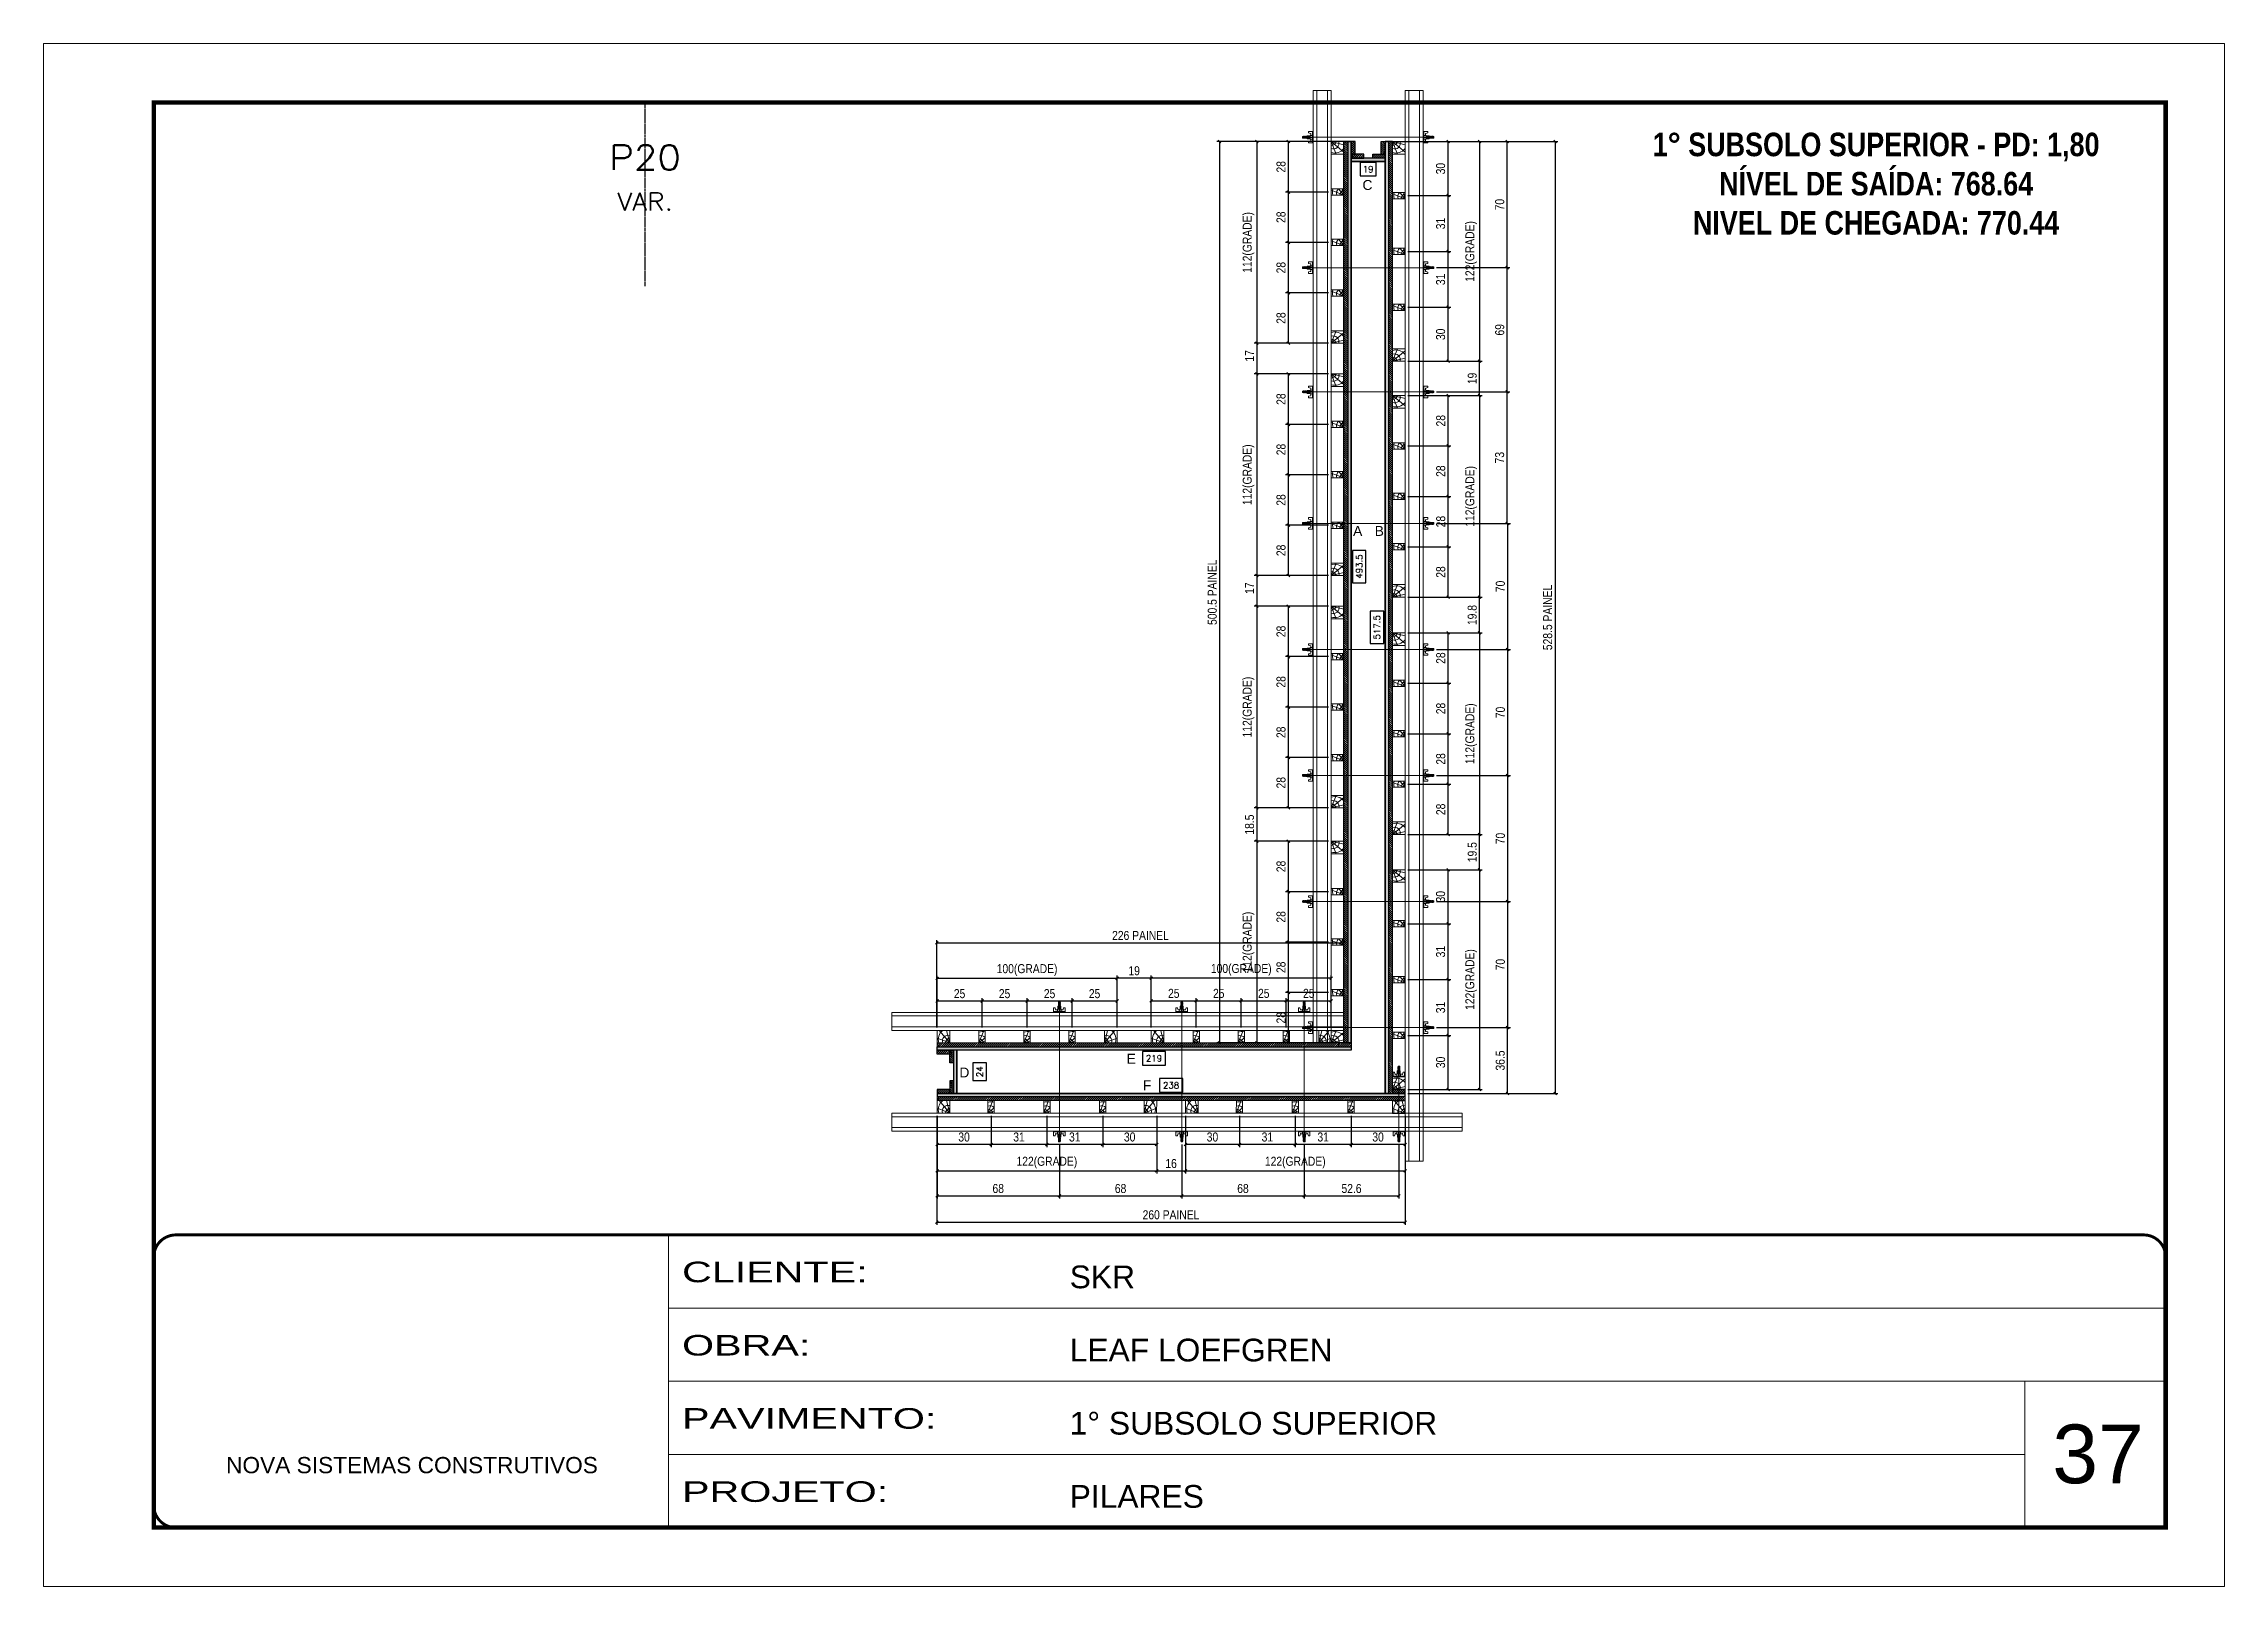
# Model space of a CAD drawing. Extents: x 14400 to 27878, y -21631 to 6985.
# Drawn here: x 14413 to 15898, y -4402 to -3352 of the extents above; entities that cross this region are included whole.
import ezdxf
from ezdxf.enums import TextEntityAlignment as Align

# ---------------------------------------------------------------- set-up
doc = ezdxf.new("R2010")
doc.units = 0
for name, pattern in [('CONTINUO', [0]), ('DASHED', [0.75, 0.5, -0.25]), ('HIDDEN', [0.375, 0.25, -0.125])]:
    doc.linetypes.add(name, pattern=pattern)
for name, color, linetype, lineweight in [('CARIMBO', 255, 'Continuous', 9), ('Folhas', 255, 'Continuous', 9), ('Hachura', 251, 'Continuous', 9), ('Madeira', 126, 'Continuous', 18), ('Perfil Metálico', 224, 'Continuous', 18), ('SARRAFO DE PRESSAO', 251, 'DASHED', 9), ('Texto Seção', 7, 'Continuous', 15)]:
    doc.layers.add(name, color=color, linetype=linetype, lineweight=lineweight)
for name, color, linetype in [('CHAPA', 1, 'Continuous'), ('COTA', 241, 'Continuous'), ('F-PILARES-S', 170, 'Continuous'), ('MEIO_PONT', 93, 'Continuous'), ('NOMENCLATURA', 7, 'Continuous'), ('SARRAFO', 251, 'Continuous'), ('Texto de Titulo', 7, 'Continuous'), ('Texto Qtd Sarr', 242, 'Continuous'), ('TEXTO_GERAL', 7, 'Continuous')]:
    doc.layers.add(name, color=color, linetype=linetype)
doc.styles.add('ARIAL', font='arial.ttf')
doc.styles.add('COTA TECNICA 2X', font='techl___.ttf', dxfattribs={"height": 10})
doc.styles.add('ROMANC', font='techb___.ttf', dxfattribs={"height": 2.5})
doc.styles.add('ROMANS', font='romans.shx')
doc.styles.add('Tecnologia', font='')
doc.styles.get('Tecnologia').set_extended_font_data('Forgotten Futurist')
doc.dimstyles.new('Cota Seção interna', dxfattribs={"dimtxt": 7, "dimasz": 6, "dimexe": 0.18, "dimexo": 2, "dimgap": -4, "dimtad": 3, "dimdec": 1, "dimlfac": 0.5, "dimzin": 12, "dimdsep": 46, "dimtxsty": 'ROMANS', "dimblk": 'ARCHTICK', "dimcen": 0.09, "dimse1": 1, "dimse2": 1, "dimsd1": 1, "dimsd2": 1, "dimclrd": 180, "dimclre": 5, "dimclrt": 1, "dimadec": 0, "dimazin": 3, "dimtfac": 1, "dimtdec": 1, "dimtofl": 0, "dimtmove": 0, "dimatfit": 3, "dimldrblk": 'ARCHTICK', "dimfxl": 1, "dimtolj": 1, "dimtzin": 0, "dimarcsym": 0})
doc.dimstyles.new('SECAO PILAR', dxfattribs={"dimtxt": 10, "dimasz": 3, "dimexe": 3, "dimexo": 3, "dimgap": 3, "dimtad": 1, "dimdec": 1, "dimlfac": 0.5, "dimzin": 12, "dimdsep": 46, "dimtxsty": 'COTA TECNICA 2X', "dimblk1": 'OBLIQUE', "dimblk2": 'OBLIQUE', "dimsah": 1, "dimcen": 0.9, "dimclrd": 256, "dimclre": 256, "dimclrt": 256, "dimadec": 1, "dimazin": 3, "dimtfac": 1, "dimtdec": 1, "dimtmove": 0, "dimatfit": 3, "dimfxl": 1, "dimtolj": 1, "dimtzin": 12, "dimarcsym": 0})
pattern_1 = [(45, (7212.9606, 2003.2216), (-1.122532, 1.122532), [])]
pattern_2 = [(45, (9498.6943, 22671.4475), (-1.12253202, 1.12253202), [])]
pattern_3 = [(135, (-22535.0657, 8913.5912), (-1.12253202, -1.12253202), [])]

msp = doc.modelspace()

# ---------------------------------------------------------------- texts
at = {"layer": 'CARIMBO', "style": 'ARIAL'}
msp.add_text('37', height=40, dxfattribs=at).set_placement((15781.33, -4332.3))
at = {"layer": 'NOMENCLATURA', "color": 2, "insert": (15661.31, -3386.39), "char_height": 16, "attachment_point": 2, "style": 'ROMANC'}
msp.add_mtext_dynamic_manual_height_columns('\\P1° SUBSOLO SUPERIOR - PD: 1,80\\PNÍVEL DE SAÍDA: 768.64\\PNIVEL DE CHEGADA: 770.44', width=432.3511, gutter_width=1, heights=[0], dxfattribs=at)

# ---------------------------------------------------------------- blocks, each defined once
blk = doc.blocks.new('9999999999')
at = {"color": 30, "linetype": 'CONTINUO'}
for p, q in [((98564.6, 34230.2), (98564.6, 34429.4)), ((98564.6, 34379.6), (99584, 34379.6)), ((98564.6, 34329.8), (99488, 34329.8)), ((99584, 34329.8), (99488, 34329.8)), ((99488, 34329.8), (99488, 34230.2)), ((98564.6, 34280), (99488, 34280))]:
    blk.add_line(p, q, dxfattribs=at)
at = {"color": 30, "linetype": 'CONTINUO', "const_width": 2}
blk.add_lwpolyline([(99584, 34230.2), (99584, 34414.4, 0.414214), (99569, 34429.4), (98229, 34429.4, 0.414214), (98214, 34414.4), (98214, 34245.2, 0.414214), (98229, 34230.2), (99584, 34230.2)], format="xyb", dxfattribs=at)
at = {"layer": 'Folhas'}
blk.add_lwpolyline([(98139, 34190.2), (99624, 34190.2), (99624, 35240.2), (98139, 35240.2)], close=True, dxfattribs=at)
at = {"layer": 'Folhas', "color": 30, "const_width": 3}
blk.add_lwpolyline([(98214, 34230.2), (99584, 34230.2), (99584, 35200.2), (98214, 35200.2)], close=True, dxfattribs=at)
at = {"color": 7, "linetype": 'Continuous', "ltscale": 5, "style": 'ARIAL'}
for s, height, p in [('SKR', 15.48, (98837.7, 34393.1)), ('LEAF LOEFGREN', 15.483, (98837.7, 34343.3)), ('1° SUBSOLO SUPERIOR', 15.483, (98837.7, 34293.5)), ('NOVA SISTEMAS CONSTRUTIVOS', 11.059, (98263.2, 34267.2)), ('PILARES', 15.48, (98837.7, 34243.7))]:
    blk.add_text(s, height=height, dxfattribs=at).set_placement(p)
at = {"layer": 'Folhas', "color": 7, "style": 'Tecnologia', "width": 1.5}
for s, p in [('CLIENTE:', (98573.7, 34397.2)), ('OBRA:', (98573.7, 34347.3)), ('PAVIMENTO:', (98573.7, 34297.5)), ('PROJETO:', (98573.7, 34247.7))]:
    blk.add_text(s, height=14, dxfattribs=at).set_placement(p)
blk = doc.blocks.new('titulo1')
at = {"layer": 'Defpoints', "color": 252, "linetype": 'HIDDEN', "ltscale": 2}
blk.add_line((0, 0), (0, 125), dxfattribs=at)
at = {"layer": 'Defpoints', "style": 'ROMANS', "oblique": 15}
blk.add_attdef('FOLHA', text='', height=10, dxfattribs=at).set_placement((0, 15.6), align=Align.MIDDLE_CENTER)
at = {"layer": 'Texto Qtd Sarr', "color": 3, "style": 'ROMANS', "oblique": 15}
for tag, height, p in [('TITULO', 17, (0, 71.4)), ('SEÇÃO', 12, (0, 41.5))]:
    blk.add_attdef(tag, text='', height=height, dxfattribs=at).set_placement(p, align=Align.MIDDLE_CENTER)
blk = doc.blocks.new('PONTALETE')
at = {"layer": 'Madeira'}
for q in [(2.7, 7), (7, 5.8), (7, 1.7)]:
    blk.add_line((0, 0), q, dxfattribs=at)
blk.add_lwpolyline([(0, 0), (7, 0), (7, 7), (0, 7)], close=True, dxfattribs=at)
for centre, radius, start, end in [((2, 0.1), 6.23, 37.2818, 109.0913), ((1.1, 0.9), 3.19, 343.603, 109.9847), ((-0.2, -0.8), 3.09, 14.6322, 86.0383)]:
    blk.add_arc(centre, radius, start, end, dxfattribs=at)
blk = doc.blocks.new('MEIO PONTALETE')
at = {"layer": 'Madeira'}
for q in [(2.7, 7), (3.5, 2.9), (3.5, 0.9)]:
    blk.add_line((0, 0), q, dxfattribs=at)
blk.add_lwpolyline([(0, 0), (3.5, 0), (3.5, 7), (0, 7)], close=True, dxfattribs=at)
for centre, radius, start, end in [((2, 0.1), 6.23, 76.4499, 109.0913), ((1.1, 0.9), 3.19, 40.9063, 109.9847), ((-0.2, -0.8), 3.09, 14.6322, 86.0383)]:
    blk.add_arc(centre, radius, start, end, dxfattribs=at)
blk = doc.blocks.new('_Oblique')
at = {"color": 0, "linetype": 'ByBlock', "lineweight": -2}
blk.add_line((-0.5, -0.5), (0.5, 0.5), dxfattribs=at)
blk = doc.blocks.new('*D610')
at = {"layer": 'COTA', "lineweight": -2, "transparency": 16777216}
for p, q in [((573.2, 1203), (656, 1203)), ((653, 1203), (653, 959)), ((573.3, 959), (656, 959))]:
    blk.add_line(p, q, dxfattribs=at)
at = {"layer": 'Defpoints', "color": 0, "transparency": 16777216}
for p in [(570.2, 1203), (570.3, 959), (653, 959)]:
    blk.add_point(p, dxfattribs=at)
at = {"layer": 'COTA', "lineweight": -2, "transparency": 16777216, "xscale": 3, "yscale": 3, "zscale": 3}
for p, rotation in [((653, 1203), 90), ((653, 959), 270)]:
    blk.add_blockref('_Oblique', p, dxfattribs=dict(at, rotation=rotation))
at = {"layer": 'COTA', "transparency": 16777216, "insert": (643.7, 1081), "char_height": 10, "attachment_point": 5, "rotation": 90, "style": 'COTA TECNICA 2X'}
blk.add_mtext('\\A1;122(GRADE)', dxfattribs=at)
blk = doc.blocks.new('*D611')
at = {"layer": 'COTA', "lineweight": -2, "transparency": 16777216}
for p, q in [((573.3, 1143), (621, 1143)), ((618, 1081), (618, 1143)), ((573.3, 1081), (621, 1081))]:
    blk.add_line(p, q, dxfattribs=at)
at = {"layer": 'Defpoints', "color": 0, "transparency": 16777216}
for p in [(570.3, 1143), (618, 1143), (570.3, 1081)]:
    blk.add_point(p, dxfattribs=at)
at = {"layer": 'COTA', "lineweight": -2, "transparency": 16777216, "xscale": 3, "yscale": 3, "zscale": 3}
for p, rotation in [((618, 1143), 90), ((618, 1081), 270)]:
    blk.add_blockref('_Oblique', p, dxfattribs=dict(at, rotation=rotation))
at = {"layer": 'COTA', "transparency": 16777216, "insert": (609.7, 1112), "char_height": 10, "attachment_point": 5, "rotation": 90, "style": 'COTA TECNICA 2X'}
blk.add_mtext('\\A1;31', dxfattribs=at)
blk = doc.blocks.new('*D612')
at = {"layer": 'COTA', "lineweight": -2, "transparency": 16777216}
for p, q in [((573.3, 1203), (621, 1203)), ((618, 1143), (618, 1203)), ((573.3, 1143), (621, 1143))]:
    blk.add_line(p, q, dxfattribs=at)
at = {"layer": 'Defpoints', "color": 0, "transparency": 16777216}
for p in [(570.3, 1203), (618, 1203), (570.3, 1143)]:
    blk.add_point(p, dxfattribs=at)
at = {"layer": 'COTA', "lineweight": -2, "transparency": 16777216, "xscale": 3, "yscale": 3, "zscale": 3}
for p, rotation in [((618, 1203), 90), ((618, 1143), 270)]:
    blk.add_blockref('_Oblique', p, dxfattribs=dict(at, rotation=rotation))
at = {"layer": 'COTA', "transparency": 16777216, "insert": (609.7, 1173), "char_height": 10, "attachment_point": 5, "rotation": 90, "style": 'COTA TECNICA 2X'}
blk.add_mtext('\\A1;30', dxfattribs=at)
blk = doc.blocks.new('*D613')
at = {"layer": 'COTA', "lineweight": -2, "transparency": 16777216}
for p, q in [((573.3, 1019), (621, 1019)), ((618, 959), (618, 1019)), ((573.2, 959), (621, 959))]:
    blk.add_line(p, q, dxfattribs=at)
at = {"layer": 'Defpoints', "color": 0, "transparency": 16777216}
for p in [(570.3, 1019), (618, 1019), (570.2, 959)]:
    blk.add_point(p, dxfattribs=at)
at = {"layer": 'COTA', "lineweight": -2, "transparency": 16777216, "xscale": 3, "yscale": 3, "zscale": 3}
for p, rotation in [((618, 1019), 90), ((618, 959), 270)]:
    blk.add_blockref('_Oblique', p, dxfattribs=dict(at, rotation=rotation))
at = {"layer": 'COTA', "transparency": 16777216, "insert": (609.7, 989), "char_height": 10, "attachment_point": 5, "rotation": 90, "style": 'COTA TECNICA 2X'}
blk.add_mtext('\\A1;30', dxfattribs=at)
blk = doc.blocks.new('*D614')
at = {"layer": 'COTA', "lineweight": -2, "transparency": 16777216}
for p, q in [((573.3, 1081), (621, 1081)), ((618, 1019), (618, 1081)), ((573.3, 1019), (621, 1019))]:
    blk.add_line(p, q, dxfattribs=at)
at = {"layer": 'Defpoints', "color": 0, "transparency": 16777216}
for p in [(570.3, 1081), (618, 1081), (570.3, 1019)]:
    blk.add_point(p, dxfattribs=at)
at = {"layer": 'COTA', "lineweight": -2, "transparency": 16777216, "xscale": 3, "yscale": 3, "zscale": 3}
for p, rotation in [((618, 1081), 90), ((618, 1019), 270)]:
    blk.add_blockref('_Oblique', p, dxfattribs=dict(at, rotation=rotation))
at = {"layer": 'COTA', "transparency": 16777216, "insert": (609.7, 1050), "char_height": 10, "attachment_point": 5, "rotation": 90, "style": 'COTA TECNICA 2X'}
blk.add_mtext('\\A1;31', dxfattribs=at)
blk = doc.blocks.new('*D615')
at = {"layer": 'COTA', "lineweight": -2, "transparency": 16777216}
for p, q in [((573.2, 394.4), (656, 394.4)), ((653, 394.4), (653, 150.4)), ((573.3, 150.4), (656, 150.4))]:
    blk.add_line(p, q, dxfattribs=at)
at = {"layer": 'Defpoints', "color": 0, "transparency": 16777216}
for p in [(570.2, 394.4), (570.3, 150.4), (653, 150.4)]:
    blk.add_point(p, dxfattribs=at)
at = {"layer": 'COTA', "lineweight": -2, "transparency": 16777216, "xscale": 3, "yscale": 3, "zscale": 3}
for p, rotation in [((653, 394.4), 90), ((653, 150.4), 270)]:
    blk.add_blockref('_Oblique', p, dxfattribs=dict(at, rotation=rotation))
at = {"layer": 'COTA', "transparency": 16777216, "insert": (643.7, 272.4), "char_height": 10, "attachment_point": 5, "rotation": 90, "style": 'COTA TECNICA 2X'}
blk.add_mtext('\\A1;122(GRADE)', dxfattribs=at)
blk = doc.blocks.new('*D616')
at = {"layer": 'COTA', "lineweight": -2, "transparency": 16777216}
for p, q in [((573.3, 334.4), (621, 334.4)), ((618, 272.4), (618, 334.4)), ((573.3, 272.4), (621, 272.4))]:
    blk.add_line(p, q, dxfattribs=at)
at = {"layer": 'Defpoints', "color": 0, "transparency": 16777216}
for p in [(570.3, 334.4), (618, 334.4), (570.3, 272.4)]:
    blk.add_point(p, dxfattribs=at)
at = {"layer": 'COTA', "lineweight": -2, "transparency": 16777216, "xscale": 3, "yscale": 3, "zscale": 3}
for p, rotation in [((618, 334.4), 90), ((618, 272.4), 270)]:
    blk.add_blockref('_Oblique', p, dxfattribs=dict(at, rotation=rotation))
at = {"layer": 'COTA', "transparency": 16777216, "insert": (609.7, 303.4), "char_height": 10, "attachment_point": 5, "rotation": 90, "style": 'COTA TECNICA 2X'}
blk.add_mtext('\\A1;31', dxfattribs=at)
blk = doc.blocks.new('*D617')
at = {"layer": 'COTA', "lineweight": -2, "transparency": 16777216}
for p, q in [((573.3, 394.4), (621, 394.4)), ((618, 334.4), (618, 394.4)), ((573.3, 334.4), (621, 334.4))]:
    blk.add_line(p, q, dxfattribs=at)
at = {"layer": 'Defpoints', "color": 0, "transparency": 16777216}
for p in [(570.3, 394.4), (618, 394.4), (570.3, 334.4)]:
    blk.add_point(p, dxfattribs=at)
at = {"layer": 'COTA', "lineweight": -2, "transparency": 16777216, "xscale": 3, "yscale": 3, "zscale": 3}
for p, rotation in [((618, 394.4), 90), ((618, 334.4), 270)]:
    blk.add_blockref('_Oblique', p, dxfattribs=dict(at, rotation=rotation))
at = {"layer": 'COTA', "transparency": 16777216, "insert": (609.7, 364.4), "char_height": 10, "attachment_point": 5, "rotation": 90, "style": 'COTA TECNICA 2X'}
blk.add_mtext('\\A1;30', dxfattribs=at)
blk = doc.blocks.new('*D618')
at = {"layer": 'COTA', "lineweight": -2, "transparency": 16777216}
for p, q in [((573.3, 210.4), (621, 210.4)), ((618, 150.4), (618, 210.4)), ((573.2, 150.4), (621, 150.4))]:
    blk.add_line(p, q, dxfattribs=at)
at = {"layer": 'Defpoints', "color": 0, "transparency": 16777216}
for p in [(570.3, 210.4), (618, 210.4), (570.2, 150.4)]:
    blk.add_point(p, dxfattribs=at)
at = {"layer": 'COTA', "lineweight": -2, "transparency": 16777216, "xscale": 3, "yscale": 3, "zscale": 3}
for p, rotation in [((618, 210.4), 90), ((618, 150.4), 270)]:
    blk.add_blockref('_Oblique', p, dxfattribs=dict(at, rotation=rotation))
at = {"layer": 'COTA', "transparency": 16777216, "insert": (609.7, 180.4), "char_height": 10, "attachment_point": 5, "rotation": 90, "style": 'COTA TECNICA 2X'}
blk.add_mtext('\\A1;30', dxfattribs=at)
blk = doc.blocks.new('*D619')
at = {"layer": 'COTA', "lineweight": -2, "transparency": 16777216}
for p, q in [((573.3, 272.4), (621, 272.4)), ((618, 210.4), (618, 272.4)), ((573.3, 210.4), (621, 210.4))]:
    blk.add_line(p, q, dxfattribs=at)
at = {"layer": 'Defpoints', "color": 0, "transparency": 16777216}
for p in [(570.3, 272.4), (618, 272.4), (570.3, 210.4)]:
    blk.add_point(p, dxfattribs=at)
at = {"layer": 'COTA', "lineweight": -2, "transparency": 16777216, "xscale": 3, "yscale": 3, "zscale": 3}
for p, rotation in [((618, 272.4), 90), ((618, 210.4), 270)]:
    blk.add_blockref('_Oblique', p, dxfattribs=dict(at, rotation=rotation))
at = {"layer": 'COTA', "transparency": 16777216, "insert": (609.7, 241.4), "char_height": 10, "attachment_point": 5, "rotation": 90, "style": 'COTA TECNICA 2X'}
blk.add_mtext('\\A1;31', dxfattribs=at)
blk = doc.blocks.new('*D620')
at = {"layer": 'COTA', "lineweight": -2, "transparency": 16777216}
for p, q in [((573.2, 921), (656, 921)), ((653, 921), (653, 697)), ((573.3, 697), (656, 697))]:
    blk.add_line(p, q, dxfattribs=at)
at = {"layer": 'Defpoints', "color": 0, "transparency": 16777216}
for p in [(570.2, 921), (570.3, 697), (653, 697)]:
    blk.add_point(p, dxfattribs=at)
at = {"layer": 'COTA', "lineweight": -2, "transparency": 16777216, "xscale": 3, "yscale": 3, "zscale": 3}
for p, rotation in [((653, 921), 90), ((653, 697), 270)]:
    blk.add_blockref('_Oblique', p, dxfattribs=dict(at, rotation=rotation))
at = {"layer": 'COTA', "transparency": 16777216, "insert": (643.7, 809), "char_height": 10, "attachment_point": 5, "rotation": 90, "style": 'COTA TECNICA 2X'}
blk.add_mtext('\\A1;112(GRADE)', dxfattribs=at)
blk = doc.blocks.new('*D621')
at = {"layer": 'COTA', "lineweight": -2, "transparency": 16777216}
for p, q in [((573.3, 865), (621, 865)), ((618, 809), (618, 865)), ((573.3, 809), (621, 809))]:
    blk.add_line(p, q, dxfattribs=at)
at = {"layer": 'Defpoints', "color": 0, "transparency": 16777216}
for p in [(570.3, 865), (618, 865), (570.3, 809)]:
    blk.add_point(p, dxfattribs=at)
at = {"layer": 'COTA', "lineweight": -2, "transparency": 16777216, "xscale": 3, "yscale": 3, "zscale": 3}
for p, rotation in [((618, 865), 90), ((618, 809), 270)]:
    blk.add_blockref('_Oblique', p, dxfattribs=dict(at, rotation=rotation))
at = {"layer": 'COTA', "transparency": 16777216, "insert": (609.9, 837), "char_height": 10, "attachment_point": 5, "rotation": 90, "style": 'COTA TECNICA 2X'}
blk.add_mtext('\\A1;28', dxfattribs=at)
blk = doc.blocks.new('*D622')
at = {"layer": 'COTA', "lineweight": -2, "transparency": 16777216}
for p, q in [((573.3, 921), (621, 921)), ((618, 865), (618, 921)), ((573.3, 865), (621, 865))]:
    blk.add_line(p, q, dxfattribs=at)
at = {"layer": 'Defpoints', "color": 0, "transparency": 16777216}
for p in [(570.3, 921), (618, 921), (570.3, 865)]:
    blk.add_point(p, dxfattribs=at)
at = {"layer": 'COTA', "lineweight": -2, "transparency": 16777216, "xscale": 3, "yscale": 3, "zscale": 3}
for p, rotation in [((618, 921), 90), ((618, 865), 270)]:
    blk.add_blockref('_Oblique', p, dxfattribs=dict(at, rotation=rotation))
at = {"layer": 'COTA', "transparency": 16777216, "insert": (609.9, 893), "char_height": 10, "attachment_point": 5, "rotation": 90, "style": 'COTA TECNICA 2X'}
blk.add_mtext('\\A1;28', dxfattribs=at)
blk = doc.blocks.new('*D623')
at = {"layer": 'COTA', "lineweight": -2, "transparency": 16777216}
for p, q in [((573.3, 753), (621, 753)), ((618, 697), (618, 753)), ((573.2, 697), (621, 697))]:
    blk.add_line(p, q, dxfattribs=at)
at = {"layer": 'Defpoints', "color": 0, "transparency": 16777216}
for p in [(570.3, 753), (618, 753), (570.2, 697)]:
    blk.add_point(p, dxfattribs=at)
at = {"layer": 'COTA', "lineweight": -2, "transparency": 16777216, "xscale": 3, "yscale": 3, "zscale": 3}
for p, rotation in [((618, 753), 90), ((618, 697), 270)]:
    blk.add_blockref('_Oblique', p, dxfattribs=dict(at, rotation=rotation))
at = {"layer": 'COTA', "transparency": 16777216, "insert": (609.9, 725), "char_height": 10, "attachment_point": 5, "rotation": 90, "style": 'COTA TECNICA 2X'}
blk.add_mtext('\\A1;28', dxfattribs=at)
blk = doc.blocks.new('*D624')
at = {"layer": 'COTA', "lineweight": -2, "transparency": 16777216}
for p, q in [((573.3, 809), (621, 809)), ((618, 753), (618, 809)), ((573.3, 753), (621, 753))]:
    blk.add_line(p, q, dxfattribs=at)
at = {"layer": 'Defpoints', "color": 0, "transparency": 16777216}
for p in [(570.3, 809), (618, 809), (570.3, 753)]:
    blk.add_point(p, dxfattribs=at)
at = {"layer": 'COTA', "lineweight": -2, "transparency": 16777216, "xscale": 3, "yscale": 3, "zscale": 3}
for p, rotation in [((618, 809), 90), ((618, 753), 270)]:
    blk.add_blockref('_Oblique', p, dxfattribs=dict(at, rotation=rotation))
at = {"layer": 'COTA', "transparency": 16777216, "insert": (609.9, 781), "char_height": 10, "attachment_point": 5, "rotation": 90, "style": 'COTA TECNICA 2X'}
blk.add_mtext('\\A1;28', dxfattribs=at)
blk = doc.blocks.new('*D625')
at = {"layer": 'COTA', "lineweight": -2, "transparency": 16777216}
for p, q in [((573.2, 657.4), (656, 657.4)), ((653, 657.4), (653, 433.4)), ((573.3, 433.4), (656, 433.4))]:
    blk.add_line(p, q, dxfattribs=at)
at = {"layer": 'Defpoints', "color": 0, "transparency": 16777216}
for p in [(570.2, 657.4), (570.3, 433.4), (653, 433.4)]:
    blk.add_point(p, dxfattribs=at)
at = {"layer": 'COTA', "lineweight": -2, "transparency": 16777216, "xscale": 3, "yscale": 3, "zscale": 3}
for p, rotation in [((653, 657.4), 90), ((653, 433.4), 270)]:
    blk.add_blockref('_Oblique', p, dxfattribs=dict(at, rotation=rotation))
at = {"layer": 'COTA', "transparency": 16777216, "insert": (643.7, 545.4), "char_height": 10, "attachment_point": 5, "rotation": 90, "style": 'COTA TECNICA 2X'}
blk.add_mtext('\\A1;112(GRADE)', dxfattribs=at)
blk = doc.blocks.new('*D626')
at = {"layer": 'COTA', "lineweight": -2, "transparency": 16777216}
for p, q in [((573.3, 601.4), (621, 601.4)), ((618, 545.4), (618, 601.4)), ((573.3, 545.4), (621, 545.4))]:
    blk.add_line(p, q, dxfattribs=at)
at = {"layer": 'Defpoints', "color": 0, "transparency": 16777216}
for p in [(570.3, 601.4), (618, 601.4), (570.3, 545.4)]:
    blk.add_point(p, dxfattribs=at)
at = {"layer": 'COTA', "lineweight": -2, "transparency": 16777216, "xscale": 3, "yscale": 3, "zscale": 3}
for p, rotation in [((618, 601.4), 90), ((618, 545.4), 270)]:
    blk.add_blockref('_Oblique', p, dxfattribs=dict(at, rotation=rotation))
at = {"layer": 'COTA', "transparency": 16777216, "insert": (609.9, 573.4), "char_height": 10, "attachment_point": 5, "rotation": 90, "style": 'COTA TECNICA 2X'}
blk.add_mtext('\\A1;28', dxfattribs=at)
blk = doc.blocks.new('*D627')
at = {"layer": 'COTA', "lineweight": -2, "transparency": 16777216}
for p, q in [((573.3, 657.4), (621, 657.4)), ((618, 601.4), (618, 657.4)), ((573.3, 601.4), (621, 601.4))]:
    blk.add_line(p, q, dxfattribs=at)
at = {"layer": 'Defpoints', "color": 0, "transparency": 16777216}
for p in [(570.3, 657.4), (618, 657.4), (570.3, 601.4)]:
    blk.add_point(p, dxfattribs=at)
at = {"layer": 'COTA', "lineweight": -2, "transparency": 16777216, "xscale": 3, "yscale": 3, "zscale": 3}
for p, rotation in [((618, 657.4), 90), ((618, 601.4), 270)]:
    blk.add_blockref('_Oblique', p, dxfattribs=dict(at, rotation=rotation))
at = {"layer": 'COTA', "transparency": 16777216, "insert": (609.9, 629.4), "char_height": 10, "attachment_point": 5, "rotation": 90, "style": 'COTA TECNICA 2X'}
blk.add_mtext('\\A1;28', dxfattribs=at)
blk = doc.blocks.new('*D628')
at = {"layer": 'COTA', "lineweight": -2, "transparency": 16777216}
for p, q in [((573.3, 489.4), (621, 489.4)), ((618, 433.4), (618, 489.4)), ((573.2, 433.4), (621, 433.4))]:
    blk.add_line(p, q, dxfattribs=at)
at = {"layer": 'Defpoints', "color": 0, "transparency": 16777216}
for p in [(570.3, 489.4), (618, 489.4), (570.2, 433.4)]:
    blk.add_point(p, dxfattribs=at)
at = {"layer": 'COTA', "lineweight": -2, "transparency": 16777216, "xscale": 3, "yscale": 3, "zscale": 3}
for p, rotation in [((618, 489.4), 90), ((618, 433.4), 270)]:
    blk.add_blockref('_Oblique', p, dxfattribs=dict(at, rotation=rotation))
at = {"layer": 'COTA', "transparency": 16777216, "insert": (609.9, 461.4), "char_height": 10, "attachment_point": 5, "rotation": 90, "style": 'COTA TECNICA 2X'}
blk.add_mtext('\\A1;28', dxfattribs=at)
blk = doc.blocks.new('*D629')
at = {"layer": 'COTA', "lineweight": -2, "transparency": 16777216}
for p, q in [((573.3, 545.4), (621, 545.4)), ((618, 489.4), (618, 545.4)), ((573.3, 489.4), (621, 489.4))]:
    blk.add_line(p, q, dxfattribs=at)
at = {"layer": 'Defpoints', "color": 0, "transparency": 16777216}
for p in [(570.3, 545.4), (618, 545.4), (570.3, 489.4)]:
    blk.add_point(p, dxfattribs=at)
at = {"layer": 'COTA', "lineweight": -2, "transparency": 16777216, "xscale": 3, "yscale": 3, "zscale": 3}
for p, rotation in [((618, 545.4), 90), ((618, 489.4), 270)]:
    blk.add_blockref('_Oblique', p, dxfattribs=dict(at, rotation=rotation))
at = {"layer": 'COTA', "transparency": 16777216, "insert": (609.9, 517.4), "char_height": 10, "attachment_point": 5, "rotation": 90, "style": 'COTA TECNICA 2X'}
blk.add_mtext('\\A1;28', dxfattribs=at)
blk = doc.blocks.new('*D451')
at = {"layer": 'COTA', "lineweight": -2, "transparency": 16777216}
for p, q in [((26900.2, -3074.8), (26982.9, -3074.8)), ((26979.9, -3112.8), (26979.9, -3074.8)), ((26900.2, -3112.8), (26982.9, -3112.8))]:
    blk.add_line(p, q, dxfattribs=at)
at = {"layer": 'Defpoints', "color": 0, "transparency": 16777216}
for p in [(26897.2, -3074.8), (26979.9, -3074.8), (26897.2, -3112.8)]:
    blk.add_point(p, dxfattribs=at)
at = {"layer": 'COTA', "lineweight": -2, "transparency": 16777216, "xscale": 3, "yscale": 3, "zscale": 3}
for p, rotation in [((26979.9, -3074.8), 90), ((26979.9, -3112.8), 270)]:
    blk.add_blockref('_Oblique', p, dxfattribs=dict(at, rotation=rotation))
at = {"layer": 'COTA', "transparency": 16777216, "insert": (26971.8, -3093.8), "char_height": 10, "attachment_point": 5, "rotation": 90, "style": 'COTA TECNICA 2X'}
blk.add_mtext('\\A1;19', dxfattribs=at)
blk = doc.blocks.new('*D452')
at = {"layer": 'COTA', "lineweight": -2, "transparency": 16777216}
for p, q in [((26900.2, -3336.8), (26982.9, -3336.8)), ((26979.9, -3376.4), (26979.9, -3336.8)), ((26900.2, -3376.4), (26982.9, -3376.4))]:
    blk.add_line(p, q, dxfattribs=at)
at = {"layer": 'Defpoints', "color": 0, "transparency": 16777216}
for p in [(26897.2, -3336.8), (26979.9, -3336.8), (26897.2, -3376.4)]:
    blk.add_point(p, dxfattribs=at)
at = {"layer": 'COTA', "lineweight": -2, "transparency": 16777216, "xscale": 3, "yscale": 3, "zscale": 3}
for p, rotation in [((26979.9, -3336.8), 90), ((26979.9, -3376.4), 270)]:
    blk.add_blockref('_Oblique', p, dxfattribs=dict(at, rotation=rotation))
at = {"layer": 'COTA', "transparency": 16777216, "insert": (26971.8, -3356.6), "char_height": 10, "attachment_point": 5, "rotation": 90, "style": 'COTA TECNICA 2X'}
blk.add_mtext('\\A1;19.8', dxfattribs=at)
blk = doc.blocks.new('*D453')
at = {"layer": 'COTA', "lineweight": -2, "transparency": 16777216}
for p, q in [((26900.2, -3600.4), (26982.9, -3600.4)), ((26979.9, -3639.4), (26979.9, -3600.4)), ((26900.2, -3639.4), (26982.9, -3639.4))]:
    blk.add_line(p, q, dxfattribs=at)
at = {"layer": 'Defpoints', "color": 0, "transparency": 16777216}
for p in [(26897.2, -3600.4), (26979.9, -3600.4), (26897.2, -3639.4)]:
    blk.add_point(p, dxfattribs=at)
at = {"layer": 'COTA', "lineweight": -2, "transparency": 16777216, "xscale": 3, "yscale": 3, "zscale": 3}
for p, rotation in [((26979.9, -3600.4), 90), ((26979.9, -3639.4), 270)]:
    blk.add_blockref('_Oblique', p, dxfattribs=dict(at, rotation=rotation))
at = {"layer": 'COTA', "transparency": 16777216, "insert": (26971.8, -3619.9), "char_height": 10, "attachment_point": 5, "rotation": 90, "style": 'COTA TECNICA 2X'}
blk.add_mtext('\\A1;19.5', dxfattribs=at)
blk = doc.blocks.new('C')
at = {"layer": 'Hachura', "color": 0}
for p, q in [((0, 3.2), (0, -3.2)), ((0.4, 3.2), (0, 3.2)), ((0.5, 3.2), (0, 3.2)), ((0.5, 3), (0, 3)), ((0.5, 2.9), (0, 2.9)), ((0, 2.7), (0, -1.2)), ((0.5, 2.6), (0, 2.6)), ((0.5, 2.2), (0, 2.2)), ((0.5, 1.5), (0, 1.5)), ((0.4, 0.5), (0.2, 0.5)), ((0.4, -3.2), (0.4, 3.2)), ((0.4, 3.2), (2.6, 3.2)), ((1.7, 1), (0.4, 1)), ((1.5, 0.1), (0.4, 0.1)), ((1.4, 1.9), (1.4, 1)), ((2.6, 2.4), (1.5, 2.1)), ((1.7, -1), (1.7, 1)), ((1.7, 1), (1.7, 0.8)), ((1.7, 1), (1.7, 0.8)), ((1.7, 0.8), (3.4, 0.8)), ((3.4, 0.4), (1.7, 0.4)), ((2.6, 3.2), (2.6, 2.4)), ((3.3, 0.8), (3.3, -0.8)), ((3.4, 0.8), (3.4, -0.8)), ((3.7, 0.4), (3.4, 0.4)), ((3.8, -0.5), (3.4, 0.4)), ((3.4, 0.1), (3.7, -0.6)), ((3.7, 0.5), (4.3, -0.6)), ((3.7, 0.4), (4.2, -0.5)), ((4.4, -0.6), (3.8, 0.5)), ((4.2, 0.4), (3.9, 0.4)), ((4.4, -0.5), (3.9, 0.4)), ((4.2, 0.4), (4.3, 0.4)), ((4.3, 0.5), (4.8, -0.6)), ((4.3, 0.4), (4.7, -0.5)), ((5, -0.6), (4.4, 0.5)), ((4.5, 0.4), (4.8, 0.4)), ((5, -0.5), (4.5, 0.4)), ((4.8, 0.4), (5.3, -0.5)), ((4.9, 0.5), (5.4, -0.6)), ((5.5, -0.6), (5, 0.5)), ((5.6, -0.5), (5.1, 0.4)), ((5.4, 0.4), (5.1, 0.4)), ((5.6, -0.5), (5.1, 0.4)), ((5.4, 0.4), (5.7, -0.2)), ((5.5, 0.5), (5.7, -0.1)), ((5.7, 0.2), (5.6, 0.5)), ((5.7, 0.3), (5.7, 0.4)), ((5.7, 0.4), (5.7, 0.4)), ((5.7, 0.4), (5.9, 0.3)), ((5.7, 0.4), (5.7, -0.5)), ((5.9, -0.4), (5.9, 0.3)), ((0.4, 0), (0, 0)), ((0.5, -1.5), (0, -1.5)), ((0.5, -2.2), (0, -2.2)), ((0.5, -2.6), (0, -2.6)), ((0.5, -2.9), (0, -2.9)), ((0.5, -3), (0, -3)), ((0, -3.2), (2.6, -3.2)), ((0.5, -3.2), (0, -3.2)), ((0.1, -0.5), (0.3, -0.5)), ((0.3, -0.5), (0.4, -0.5)), ((0.4, 0), (0.4, -1)), ((0.4, -0.2), (1.5, -0.2)), ((0.4, -0.6), (0.4, -0.3)), ((0.4, -3.2), (0.4, -0.6)), ((0.4, -1), (1.7, -1)), ((1.4, -1.9), (1.4, -1)), ((2.6, -2.4), (1.5, -2.1)), ((3.4, -0.3), (1.7, -0.3)), ((3.4, -0.8), (1.7, -0.8)), ((2.6, -3.2), (2.6, -2.4)), ((3.4, -0.1), (3.6, -0.5)), ((3.4, -0.5), (3.6, -0.5)), ((3.8, -0.5), (4.2, -0.5)), ((4.4, -0.5), (4.7, -0.5)), ((4.6, -0.5), (4.7, -0.5)), ((5, -0.5), (5.3, -0.5)), ((5.6, -0.5), (5.7, -0.5)), ((5.7, -0.5), (5.9, -0.4)), ((5.7, -0.5), (5.7, -0.5))]:
    blk.add_line(p, q, dxfattribs=at)
for centre, radius, start, end in [((1.5, 1.9), 0.161, 104.7436, 180), ((1.4, 0), 0.129, 272.695, 87.305), ((3.8, 0.4), 0.143, 25.5688, 154.4312), ((4.4, 0.4), 0.143, 25.5688, 154.4312), ((5, 0.4), 0.143, 25.5688, 154.4312), ((5.5, 0.4), 0.143, 25.5688, 154.4312), ((0.2, -0.4), 0.174, 221.744, 317.8592), ((1.5, -1.9), 0.161, 180, 255.2564), ((3.7, -0.4), 0.174, 222.1408, 318.256), ((4.3, -0.4), 0.174, 222.1408, 318.256), ((4.9, -0.4), 0.174, 222.1408, 318.256), ((5.4, -0.4), 0.174, 222.1408, 318.256), ((5.6, -0.4), 0.174, 317.8592, 318.256)]:
    blk.add_arc(centre, radius, start, end, dxfattribs=at)
blk = doc.blocks.new('*D560')
at = {"layer": 'COTA', "linetype": 'ByBlock', "lineweight": -2, "transparency": 16777216}
for p, q in [((554.8, 1203), (739.9, 1203)), ((736.9, 1203), (736.9, 146)), ((573.2, 146), (739.9, 146))]:
    blk.add_line(p, q, dxfattribs=at)
at = {"layer": 'Defpoints', "color": 0, "linetype": 'ByBlock', "transparency": 16777216}
for p in [(551.8, 1203), (570.2, 146), (736.9, 146)]:
    blk.add_point(p, dxfattribs=at)
at = {"layer": 'COTA', "linetype": 'ByBlock', "lineweight": -2, "transparency": 16777216, "xscale": 3, "yscale": 3, "zscale": 3}
for p, rotation in [((736.9, 1203), 90), ((736.9, 146), 270)]:
    blk.add_blockref('_Oblique', p, dxfattribs=dict(at, rotation=rotation))
at = {"layer": 'COTA', "linetype": 'ByBlock', "transparency": 16777216, "insert": (728.7, 674.5), "char_height": 10, "attachment_point": 5, "rotation": 90, "style": 'COTA TECNICA 2X'}
blk.add_mtext('\\A1;528.5 PAINEL', dxfattribs=at)
blk = doc.blocks.new('*D561')
at = {"layer": 'COTA', "lineweight": -2, "transparency": 16777216}
for p, q in [((485.2, 1203), (402.5, 1203)), ((405.5, 1203), (405.5, 979)), ((485.2, 979), (402.5, 979))]:
    blk.add_line(p, q, dxfattribs=at)
at = {"layer": 'Defpoints', "color": 0, "transparency": 16777216}
for p in [(488.2, 1203), (405.5, 979), (488.2, 979)]:
    blk.add_point(p, dxfattribs=at)
at = {"layer": 'COTA', "lineweight": -2, "transparency": 16777216, "xscale": 3, "yscale": 3, "zscale": 3}
for p, rotation in [((405.5, 1203), 90), ((405.5, 979), 270)]:
    blk.add_blockref('_Oblique', p, dxfattribs=dict(at, rotation=rotation))
at = {"layer": 'COTA', "transparency": 16777216, "insert": (396.3, 1091), "char_height": 10, "attachment_point": 5, "rotation": 90, "style": 'COTA TECNICA 2X'}
blk.add_mtext('\\A1;112(GRADE)', dxfattribs=at)
blk = doc.blocks.new('*D562')
at = {"layer": 'COTA', "lineweight": -2, "transparency": 16777216}
for p, q in [((485.2, 1147), (437.5, 1147)), ((440.5, 1091), (440.5, 1147)), ((485.2, 1091), (437.5, 1091))]:
    blk.add_line(p, q, dxfattribs=at)
at = {"layer": 'Defpoints', "color": 0, "transparency": 16777216}
for p in [(440.5, 1147), (488.2, 1147), (488.2, 1091)]:
    blk.add_point(p, dxfattribs=at)
at = {"layer": 'COTA', "lineweight": -2, "transparency": 16777216, "xscale": 3, "yscale": 3, "zscale": 3}
for p, rotation in [((440.5, 1147), 90), ((440.5, 1091), 270)]:
    blk.add_blockref('_Oblique', p, dxfattribs=dict(at, rotation=rotation))
at = {"layer": 'COTA', "transparency": 16777216, "insert": (432.4, 1119), "char_height": 10, "attachment_point": 5, "rotation": 90, "style": 'COTA TECNICA 2X'}
blk.add_mtext('\\A1;28', dxfattribs=at)
blk = doc.blocks.new('*D563')
at = {"layer": 'COTA', "lineweight": -2, "transparency": 16777216}
for p, q in [((485.2, 1203), (437.5, 1203)), ((440.5, 1147), (440.5, 1203)), ((485.2, 1147), (437.5, 1147))]:
    blk.add_line(p, q, dxfattribs=at)
at = {"layer": 'Defpoints', "color": 0, "transparency": 16777216}
for p in [(440.5, 1203), (488.2, 1203), (488.2, 1147)]:
    blk.add_point(p, dxfattribs=at)
at = {"layer": 'COTA', "lineweight": -2, "transparency": 16777216, "xscale": 3, "yscale": 3, "zscale": 3}
for p, rotation in [((440.5, 1203), 90), ((440.5, 1147), 270)]:
    blk.add_blockref('_Oblique', p, dxfattribs=dict(at, rotation=rotation))
at = {"layer": 'COTA', "transparency": 16777216, "insert": (432.4, 1175), "char_height": 10, "attachment_point": 5, "rotation": 90, "style": 'COTA TECNICA 2X'}
blk.add_mtext('\\A1;28', dxfattribs=at)
blk = doc.blocks.new('*D564')
at = {"layer": 'COTA', "lineweight": -2, "transparency": 16777216}
for p, q in [((485.2, 1035), (437.5, 1035)), ((440.5, 979), (440.5, 1035)), ((485.2, 979), (437.5, 979))]:
    blk.add_line(p, q, dxfattribs=at)
at = {"layer": 'Defpoints', "color": 0, "transparency": 16777216}
for p in [(440.5, 1035), (488.2, 1035), (488.2, 979)]:
    blk.add_point(p, dxfattribs=at)
at = {"layer": 'COTA', "lineweight": -2, "transparency": 16777216, "xscale": 3, "yscale": 3, "zscale": 3}
for p, rotation in [((440.5, 1035), 90), ((440.5, 979), 270)]:
    blk.add_blockref('_Oblique', p, dxfattribs=dict(at, rotation=rotation))
at = {"layer": 'COTA', "transparency": 16777216, "insert": (432.4, 1007), "char_height": 10, "attachment_point": 5, "rotation": 90, "style": 'COTA TECNICA 2X'}
blk.add_mtext('\\A1;28', dxfattribs=at)
blk = doc.blocks.new('*D565')
at = {"layer": 'COTA', "lineweight": -2, "transparency": 16777216}
for p, q in [((485.2, 1091), (437.5, 1091)), ((440.5, 1035), (440.5, 1091)), ((485.2, 1035), (437.5, 1035))]:
    blk.add_line(p, q, dxfattribs=at)
at = {"layer": 'Defpoints', "color": 0, "transparency": 16777216}
for p in [(440.5, 1091), (488.2, 1091), (488.2, 1035)]:
    blk.add_point(p, dxfattribs=at)
at = {"layer": 'COTA', "lineweight": -2, "transparency": 16777216, "xscale": 3, "yscale": 3, "zscale": 3}
for p, rotation in [((440.5, 1091), 90), ((440.5, 1035), 270)]:
    blk.add_blockref('_Oblique', p, dxfattribs=dict(at, rotation=rotation))
at = {"layer": 'COTA', "transparency": 16777216, "insert": (432.4, 1063), "char_height": 10, "attachment_point": 5, "rotation": 90, "style": 'COTA TECNICA 2X'}
blk.add_mtext('\\A1;28', dxfattribs=at)
blk = doc.blocks.new('*D566')
at = {"layer": 'COTA', "lineweight": -2, "transparency": 16777216}
for p, q in [((485.2, 426), (402.5, 426)), ((405.5, 426), (405.5, 202)), ((485.2, 202), (402.5, 202))]:
    blk.add_line(p, q, dxfattribs=at)
at = {"layer": 'Defpoints', "color": 0, "transparency": 16777216}
for p in [(488.2, 426), (405.5, 202), (488.2, 202)]:
    blk.add_point(p, dxfattribs=at)
at = {"layer": 'COTA', "lineweight": -2, "transparency": 16777216, "xscale": 3, "yscale": 3, "zscale": 3}
for p, rotation in [((405.5, 426), 90), ((405.5, 202), 270)]:
    blk.add_blockref('_Oblique', p, dxfattribs=dict(at, rotation=rotation))
at = {"layer": 'COTA', "transparency": 16777216, "insert": (396.3, 314), "char_height": 10, "attachment_point": 5, "rotation": 90, "style": 'COTA TECNICA 2X'}
blk.add_mtext('\\A1;112(GRADE)', dxfattribs=at)
blk = doc.blocks.new('*D567')
at = {"layer": 'COTA', "lineweight": -2, "transparency": 16777216}
for p, q in [((485.2, 370), (437.5, 370)), ((440.5, 314), (440.5, 370)), ((485.2, 314), (437.5, 314))]:
    blk.add_line(p, q, dxfattribs=at)
at = {"layer": 'Defpoints', "color": 0, "transparency": 16777216}
for p in [(440.5, 370), (488.2, 370), (488.2, 314)]:
    blk.add_point(p, dxfattribs=at)
at = {"layer": 'COTA', "lineweight": -2, "transparency": 16777216, "xscale": 3, "yscale": 3, "zscale": 3}
for p, rotation in [((440.5, 370), 90), ((440.5, 314), 270)]:
    blk.add_blockref('_Oblique', p, dxfattribs=dict(at, rotation=rotation))
at = {"layer": 'COTA', "transparency": 16777216, "insert": (432.4, 342), "char_height": 10, "attachment_point": 5, "rotation": 90, "style": 'COTA TECNICA 2X'}
blk.add_mtext('\\A1;28', dxfattribs=at)
blk = doc.blocks.new('*D568')
at = {"layer": 'COTA', "lineweight": -2, "transparency": 16777216}
for p, q in [((485.2, 426), (437.5, 426)), ((440.5, 370), (440.5, 426)), ((485.2, 370), (437.5, 370))]:
    blk.add_line(p, q, dxfattribs=at)
at = {"layer": 'Defpoints', "color": 0, "transparency": 16777216}
for p in [(440.5, 426), (488.2, 426), (488.2, 370)]:
    blk.add_point(p, dxfattribs=at)
at = {"layer": 'COTA', "lineweight": -2, "transparency": 16777216, "xscale": 3, "yscale": 3, "zscale": 3}
for p, rotation in [((440.5, 426), 90), ((440.5, 370), 270)]:
    blk.add_blockref('_Oblique', p, dxfattribs=dict(at, rotation=rotation))
at = {"layer": 'COTA', "transparency": 16777216, "insert": (432.4, 398), "char_height": 10, "attachment_point": 5, "rotation": 90, "style": 'COTA TECNICA 2X'}
blk.add_mtext('\\A1;28', dxfattribs=at)
blk = doc.blocks.new('*D569')
at = {"layer": 'COTA', "lineweight": -2, "transparency": 16777216}
for p, q in [((485.2, 258), (437.5, 258)), ((440.5, 202), (440.5, 258)), ((485.2, 202), (437.5, 202))]:
    blk.add_line(p, q, dxfattribs=at)
at = {"layer": 'Defpoints', "color": 0, "transparency": 16777216}
for p in [(440.5, 258), (488.2, 258), (488.2, 202)]:
    blk.add_point(p, dxfattribs=at)
at = {"layer": 'COTA', "lineweight": -2, "transparency": 16777216, "xscale": 3, "yscale": 3, "zscale": 3}
for p, rotation in [((440.5, 258), 90), ((440.5, 202), 270)]:
    blk.add_blockref('_Oblique', p, dxfattribs=dict(at, rotation=rotation))
at = {"layer": 'COTA', "transparency": 16777216, "insert": (432.4, 230), "char_height": 10, "attachment_point": 5, "rotation": 90, "style": 'COTA TECNICA 2X'}
blk.add_mtext('\\A1;28', dxfattribs=at)
blk = doc.blocks.new('*D570')
at = {"layer": 'COTA', "lineweight": -2, "transparency": 16777216}
for p, q in [((485.2, 314), (437.5, 314)), ((440.5, 258), (440.5, 314)), ((485.2, 258), (437.5, 258))]:
    blk.add_line(p, q, dxfattribs=at)
at = {"layer": 'Defpoints', "color": 0, "transparency": 16777216}
for p in [(440.5, 314), (488.2, 314), (488.2, 258)]:
    blk.add_point(p, dxfattribs=at)
at = {"layer": 'COTA', "lineweight": -2, "transparency": 16777216, "xscale": 3, "yscale": 3, "zscale": 3}
for p, rotation in [((440.5, 314), 90), ((440.5, 258), 270)]:
    blk.add_blockref('_Oblique', p, dxfattribs=dict(at, rotation=rotation))
at = {"layer": 'COTA', "transparency": 16777216, "insert": (432.4, 286), "char_height": 10, "attachment_point": 5, "rotation": 90, "style": 'COTA TECNICA 2X'}
blk.add_mtext('\\A1;28', dxfattribs=at)
blk = doc.blocks.new('*D571')
at = {"layer": 'COTA', "lineweight": -2, "transparency": 16777216}
for p, q in [((485.2, 687), (402.5, 687)), ((405.5, 687), (405.5, 463)), ((485.2, 463), (402.5, 463))]:
    blk.add_line(p, q, dxfattribs=at)
at = {"layer": 'Defpoints', "color": 0, "transparency": 16777216}
for p in [(488.2, 687), (405.5, 463), (488.2, 463)]:
    blk.add_point(p, dxfattribs=at)
at = {"layer": 'COTA', "lineweight": -2, "transparency": 16777216, "xscale": 3, "yscale": 3, "zscale": 3}
for p, rotation in [((405.5, 687), 90), ((405.5, 463), 270)]:
    blk.add_blockref('_Oblique', p, dxfattribs=dict(at, rotation=rotation))
at = {"layer": 'COTA', "transparency": 16777216, "insert": (396.3, 575), "char_height": 10, "attachment_point": 5, "rotation": 90, "style": 'COTA TECNICA 2X'}
blk.add_mtext('\\A1;112(GRADE)', dxfattribs=at)
blk = doc.blocks.new('*D572')
at = {"layer": 'COTA', "lineweight": -2, "transparency": 16777216}
for p, q in [((485.2, 631), (437.5, 631)), ((440.5, 575), (440.5, 631)), ((485.2, 575), (437.5, 575))]:
    blk.add_line(p, q, dxfattribs=at)
at = {"layer": 'Defpoints', "color": 0, "transparency": 16777216}
for p in [(440.5, 631), (488.2, 631), (488.2, 575)]:
    blk.add_point(p, dxfattribs=at)
at = {"layer": 'COTA', "lineweight": -2, "transparency": 16777216, "xscale": 3, "yscale": 3, "zscale": 3}
for p, rotation in [((440.5, 631), 90), ((440.5, 575), 270)]:
    blk.add_blockref('_Oblique', p, dxfattribs=dict(at, rotation=rotation))
at = {"layer": 'COTA', "transparency": 16777216, "insert": (432.4, 603), "char_height": 10, "attachment_point": 5, "rotation": 90, "style": 'COTA TECNICA 2X'}
blk.add_mtext('\\A1;28', dxfattribs=at)
blk = doc.blocks.new('*D573')
at = {"layer": 'COTA', "lineweight": -2, "transparency": 16777216}
for p, q in [((485.2, 687), (437.5, 687)), ((440.5, 631), (440.5, 687)), ((485.2, 631), (437.5, 631))]:
    blk.add_line(p, q, dxfattribs=at)
at = {"layer": 'Defpoints', "color": 0, "transparency": 16777216}
for p in [(440.5, 687), (488.2, 687), (488.2, 631)]:
    blk.add_point(p, dxfattribs=at)
at = {"layer": 'COTA', "lineweight": -2, "transparency": 16777216, "xscale": 3, "yscale": 3, "zscale": 3}
for p, rotation in [((440.5, 687), 90), ((440.5, 631), 270)]:
    blk.add_blockref('_Oblique', p, dxfattribs=dict(at, rotation=rotation))
at = {"layer": 'COTA', "transparency": 16777216, "insert": (432.4, 659), "char_height": 10, "attachment_point": 5, "rotation": 90, "style": 'COTA TECNICA 2X'}
blk.add_mtext('\\A1;28', dxfattribs=at)
blk = doc.blocks.new('*D574')
at = {"layer": 'COTA', "lineweight": -2, "transparency": 16777216}
for p, q in [((485.2, 519), (437.5, 519)), ((440.5, 463), (440.5, 519)), ((485.2, 463), (437.5, 463))]:
    blk.add_line(p, q, dxfattribs=at)
at = {"layer": 'Defpoints', "color": 0, "transparency": 16777216}
for p in [(440.5, 519), (488.2, 519), (488.2, 463)]:
    blk.add_point(p, dxfattribs=at)
at = {"layer": 'COTA', "lineweight": -2, "transparency": 16777216, "xscale": 3, "yscale": 3, "zscale": 3}
for p, rotation in [((440.5, 519), 90), ((440.5, 463), 270)]:
    blk.add_blockref('_Oblique', p, dxfattribs=dict(at, rotation=rotation))
at = {"layer": 'COTA', "transparency": 16777216, "insert": (432.4, 491), "char_height": 10, "attachment_point": 5, "rotation": 90, "style": 'COTA TECNICA 2X'}
blk.add_mtext('\\A1;28', dxfattribs=at)
blk = doc.blocks.new('*D575')
at = {"layer": 'COTA', "lineweight": -2, "transparency": 16777216}
for p, q in [((485.2, 575), (437.5, 575)), ((440.5, 519), (440.5, 575)), ((485.2, 519), (437.5, 519))]:
    blk.add_line(p, q, dxfattribs=at)
at = {"layer": 'Defpoints', "color": 0, "transparency": 16777216}
for p in [(440.5, 575), (488.2, 575), (488.2, 519)]:
    blk.add_point(p, dxfattribs=at)
at = {"layer": 'COTA', "lineweight": -2, "transparency": 16777216, "xscale": 3, "yscale": 3, "zscale": 3}
for p, rotation in [((440.5, 575), 90), ((440.5, 519), 270)]:
    blk.add_blockref('_Oblique', p, dxfattribs=dict(at, rotation=rotation))
at = {"layer": 'COTA', "transparency": 16777216, "insert": (432.4, 547), "char_height": 10, "attachment_point": 5, "rotation": 90, "style": 'COTA TECNICA 2X'}
blk.add_mtext('\\A1;28', dxfattribs=at)
blk = doc.blocks.new('*D576')
at = {"layer": 'COTA', "lineweight": -2, "transparency": 16777216}
for p, q in [((485.2, 945), (402.5, 945)), ((405.5, 945), (405.5, 721)), ((485.2, 721), (402.5, 721))]:
    blk.add_line(p, q, dxfattribs=at)
at = {"layer": 'Defpoints', "color": 0, "transparency": 16777216}
for p in [(488.2, 945), (405.5, 721), (488.2, 721)]:
    blk.add_point(p, dxfattribs=at)
at = {"layer": 'COTA', "lineweight": -2, "transparency": 16777216, "xscale": 3, "yscale": 3, "zscale": 3}
for p, rotation in [((405.5, 945), 90), ((405.5, 721), 270)]:
    blk.add_blockref('_Oblique', p, dxfattribs=dict(at, rotation=rotation))
at = {"layer": 'COTA', "transparency": 16777216, "insert": (396.3, 833), "char_height": 10, "attachment_point": 5, "rotation": 90, "style": 'COTA TECNICA 2X'}
blk.add_mtext('\\A1;112(GRADE)', dxfattribs=at)
blk = doc.blocks.new('*D577')
at = {"layer": 'COTA', "lineweight": -2, "transparency": 16777216}
for p, q in [((485.2, 889), (437.5, 889)), ((440.5, 833), (440.5, 889)), ((485.2, 833), (437.5, 833))]:
    blk.add_line(p, q, dxfattribs=at)
at = {"layer": 'Defpoints', "color": 0, "transparency": 16777216}
for p in [(440.5, 889), (488.2, 889), (488.2, 833)]:
    blk.add_point(p, dxfattribs=at)
at = {"layer": 'COTA', "lineweight": -2, "transparency": 16777216, "xscale": 3, "yscale": 3, "zscale": 3}
for p, rotation in [((440.5, 889), 90), ((440.5, 833), 270)]:
    blk.add_blockref('_Oblique', p, dxfattribs=dict(at, rotation=rotation))
at = {"layer": 'COTA', "transparency": 16777216, "insert": (432.4, 861), "char_height": 10, "attachment_point": 5, "rotation": 90, "style": 'COTA TECNICA 2X'}
blk.add_mtext('\\A1;28', dxfattribs=at)
blk = doc.blocks.new('*D578')
at = {"layer": 'COTA', "lineweight": -2, "transparency": 16777216}
for p, q in [((485.2, 945), (437.5, 945)), ((440.5, 889), (440.5, 945)), ((485.2, 889), (437.5, 889))]:
    blk.add_line(p, q, dxfattribs=at)
at = {"layer": 'Defpoints', "color": 0, "transparency": 16777216}
for p in [(440.5, 945), (488.2, 945), (488.2, 889)]:
    blk.add_point(p, dxfattribs=at)
at = {"layer": 'COTA', "lineweight": -2, "transparency": 16777216, "xscale": 3, "yscale": 3, "zscale": 3}
for p, rotation in [((440.5, 945), 90), ((440.5, 889), 270)]:
    blk.add_blockref('_Oblique', p, dxfattribs=dict(at, rotation=rotation))
at = {"layer": 'COTA', "transparency": 16777216, "insert": (432.4, 917), "char_height": 10, "attachment_point": 5, "rotation": 90, "style": 'COTA TECNICA 2X'}
blk.add_mtext('\\A1;28', dxfattribs=at)
blk = doc.blocks.new('*D579')
at = {"layer": 'COTA', "lineweight": -2, "transparency": 16777216}
for p, q in [((485.2, 777), (437.5, 777)), ((440.5, 721), (440.5, 777)), ((485.2, 721), (437.5, 721))]:
    blk.add_line(p, q, dxfattribs=at)
at = {"layer": 'Defpoints', "color": 0, "transparency": 16777216}
for p in [(440.5, 777), (488.2, 777), (488.2, 721)]:
    blk.add_point(p, dxfattribs=at)
at = {"layer": 'COTA', "lineweight": -2, "transparency": 16777216, "xscale": 3, "yscale": 3, "zscale": 3}
for p, rotation in [((440.5, 777), 90), ((440.5, 721), 270)]:
    blk.add_blockref('_Oblique', p, dxfattribs=dict(at, rotation=rotation))
at = {"layer": 'COTA', "transparency": 16777216, "insert": (432.4, 749), "char_height": 10, "attachment_point": 5, "rotation": 90, "style": 'COTA TECNICA 2X'}
blk.add_mtext('\\A1;28', dxfattribs=at)
blk = doc.blocks.new('*D580')
at = {"layer": 'COTA', "lineweight": -2, "transparency": 16777216}
for p, q in [((485.2, 833), (437.5, 833)), ((440.5, 777), (440.5, 833)), ((485.2, 777), (437.5, 777))]:
    blk.add_line(p, q, dxfattribs=at)
at = {"layer": 'Defpoints', "color": 0, "transparency": 16777216}
for p in [(440.5, 833), (488.2, 833), (488.2, 777)]:
    blk.add_point(p, dxfattribs=at)
at = {"layer": 'COTA', "lineweight": -2, "transparency": 16777216, "xscale": 3, "yscale": 3, "zscale": 3}
for p, rotation in [((440.5, 833), 90), ((440.5, 777), 270)]:
    blk.add_blockref('_Oblique', p, dxfattribs=dict(at, rotation=rotation))
at = {"layer": 'COTA', "transparency": 16777216, "insert": (432.4, 805), "char_height": 10, "attachment_point": 5, "rotation": 90, "style": 'COTA TECNICA 2X'}
blk.add_mtext('\\A1;28', dxfattribs=at)
blk = doc.blocks.new('*D454')
at = {"layer": 'COTA', "lineweight": -2, "transparency": 16777216}
for p, q in [((26812.1, -3054.8), (26729.5, -3054.8)), ((26732.5, -3054.8), (26732.5, -3088.8)), ((26812.2, -3088.8), (26729.5, -3088.8))]:
    blk.add_line(p, q, dxfattribs=at)
at = {"layer": 'Defpoints', "color": 0, "transparency": 16777216}
for p in [(26815.1, -3054.8), (26732.5, -3088.8), (26815.2, -3088.8)]:
    blk.add_point(p, dxfattribs=at)
at = {"layer": 'COTA', "lineweight": -2, "transparency": 16777216, "xscale": 3, "yscale": 3, "zscale": 3}
for p, rotation in [((26732.5, -3054.8), 90), ((26732.5, -3088.8), 270)]:
    blk.add_blockref('_Oblique', p, dxfattribs=dict(at, rotation=rotation))
at = {"layer": 'COTA', "transparency": 16777216, "insert": (26724.4, -3068.8), "char_height": 10, "attachment_point": 5, "rotation": 90, "style": 'COTA TECNICA 2X'}
blk.add_mtext('\\A1;17', dxfattribs=at)
blk = doc.blocks.new('*D455')
at = {"layer": 'COTA', "lineweight": -2, "transparency": 16777216}
for p, q in [((26812.2, -3312.8), (26729.5, -3312.8)), ((26732.5, -3312.8), (26732.5, -3346.8)), ((26812.2, -3346.8), (26729.5, -3346.8))]:
    blk.add_line(p, q, dxfattribs=at)
at = {"layer": 'Defpoints', "color": 0, "transparency": 16777216}
for p in [(26815.2, -3312.8), (26732.5, -3346.8), (26815.2, -3346.8)]:
    blk.add_point(p, dxfattribs=at)
at = {"layer": 'COTA', "lineweight": -2, "transparency": 16777216, "xscale": 3, "yscale": 3, "zscale": 3}
for p, rotation in [((26732.5, -3312.8), 90), ((26732.5, -3346.8), 270)]:
    blk.add_blockref('_Oblique', p, dxfattribs=dict(at, rotation=rotation))
at = {"layer": 'COTA', "transparency": 16777216, "insert": (26724.4, -3326.8), "char_height": 10, "attachment_point": 5, "rotation": 90, "style": 'COTA TECNICA 2X'}
blk.add_mtext('\\A1;17', dxfattribs=at)
blk = doc.blocks.new('*D631')
at = {"layer": 'COTA', "lineweight": -2, "transparency": 16777216}
for p, q in [((485.2, 463), (402.5, 463)), ((405.5, 463), (405.5, 426)), ((485.2, 426), (402.5, 426))]:
    blk.add_line(p, q, dxfattribs=at)
at = {"layer": 'Defpoints', "color": 0, "transparency": 16777216}
for p in [(488.2, 463), (405.5, 426), (488.2, 426)]:
    blk.add_point(p, dxfattribs=at)
at = {"layer": 'COTA', "lineweight": -2, "transparency": 16777216, "xscale": 3, "yscale": 3, "zscale": 3}
for p, rotation in [((405.5, 463), 90), ((405.5, 426), 270)]:
    blk.add_blockref('_Oblique', p, dxfattribs=dict(at, rotation=rotation))
at = {"layer": 'COTA', "transparency": 16777216, "insert": (397.4, 444.5), "char_height": 10, "attachment_point": 5, "rotation": 90, "style": 'COTA TECNICA 2X'}
blk.add_mtext('\\A1;18.5', dxfattribs=at)
blk = doc.blocks.new('*D581')
at = {"layer": 'COTA', "color": 180, "lineweight": -2, "transparency": 16777216}
for p, q in [((526.7, 749), (511.7, 749)), ((511.7, 749), (511.7, 713)), ((526.7, 713), (526.7, 749)), ((511.7, 713), (526.7, 713))]:
    blk.add_line(p, q, dxfattribs=at)
at = {"layer": 'Defpoints', "color": 0, "transparency": 16777216}
for p in [(510.2, 1181), (530.7, 1181), (510.2, 194)]:
    blk.add_point(p, dxfattribs=at)
at = {"layer": 'COTA', "color": 1, "transparency": 16777216, "insert": (519.2, 731), "char_height": 7, "attachment_point": 5, "rotation": 90, "style": 'ROMANS'}
blk.add_mtext('\\A1;493.5', dxfattribs=at)
blk = doc.blocks.new('_ArchTick')
at = {"color": 0, "linetype": 'ByBlock', "const_width": 0.15}
blk.add_lwpolyline([(-0.5, -0.5), (0.5, 0.5)], dxfattribs=at)
blk = doc.blocks.new('*D582')
at = {"layer": 'COTA', "linetype": 'ByBlock', "lineweight": -2, "transparency": 16777216}
for p, q in [((507.2, 1203.1), (361.1, 1203.1)), ((364.1, 1203.1), (364.1, 202)), ((507.2, 202), (361.1, 202))]:
    blk.add_line(p, q, dxfattribs=at)
at = {"layer": 'Defpoints', "color": 0, "linetype": 'ByBlock', "transparency": 16777216}
for p in [(510.2, 1203.1), (364.1, 202), (510.2, 202)]:
    blk.add_point(p, dxfattribs=at)
at = {"layer": 'COTA', "linetype": 'ByBlock', "lineweight": -2, "transparency": 16777216, "xscale": 3, "yscale": 3, "zscale": 3}
for p, rotation in [((364.1, 1203.1), 90), ((364.1, 202), 270)]:
    blk.add_blockref('_Oblique', p, dxfattribs=dict(at, rotation=rotation))
at = {"layer": 'COTA', "linetype": 'ByBlock', "transparency": 16777216, "insert": (356, 702.5), "char_height": 10, "attachment_point": 5, "rotation": 90, "style": 'COTA TECNICA 2X'}
blk.add_mtext('\\A1;500.5 PAINEL', dxfattribs=at)
blk = doc.blocks.new('*D583')
at = {"layer": 'COTA', "lineweight": -2, "transparency": 16777216}
for p, q in [((234.2, 121), (234.2, 86.3)), ((294.2, 121), (294.2, 86.3)), ((294.2, 89.3), (234.2, 89.3))]:
    blk.add_line(p, q, dxfattribs=at)
at = {"layer": 'Defpoints', "color": 0, "transparency": 16777216}
for p in [(234.2, 124), (294.2, 124), (234.2, 89.3)]:
    blk.add_point(p, dxfattribs=at)
at = {"layer": 'COTA', "lineweight": -2, "transparency": 16777216, "xscale": 3, "yscale": 3, "zscale": 3, "rotation": 180}
blk.add_blockref('_Oblique', (234.2, 89.3), dxfattribs=at)
at = {"layer": 'COTA', "lineweight": -2, "transparency": 16777216, "xscale": 3, "yscale": 3, "zscale": 3}
blk.add_blockref('_Oblique', (294.2, 89.3), dxfattribs=at)
at = {"layer": 'COTA', "transparency": 16777216, "insert": (264.2, 97.5), "char_height": 10, "attachment_point": 5, "style": 'COTA TECNICA 2X'}
blk.add_mtext('\\A1;30', dxfattribs=at)
blk = doc.blocks.new('*D584')
at = {"layer": 'COTA', "lineweight": -2, "transparency": 16777216}
for p, q in [((50.2, 121.1), (50.2, 56.9)), ((294.2, 121), (294.2, 56.9)), ((50.2, 59.9), (294.2, 59.9))]:
    blk.add_line(p, q, dxfattribs=at)
at = {"layer": 'Defpoints', "color": 0, "transparency": 16777216}
for p in [(50.2, 124.1), (294.2, 124), (294.2, 59.9)]:
    blk.add_point(p, dxfattribs=at)
at = {"layer": 'COTA', "lineweight": -2, "transparency": 16777216, "xscale": 3, "yscale": 3, "zscale": 3, "rotation": 180}
blk.add_blockref('_Oblique', (50.2, 59.9), dxfattribs=at)
at = {"layer": 'COTA', "lineweight": -2, "transparency": 16777216, "xscale": 3, "yscale": 3, "zscale": 3}
blk.add_blockref('_Oblique', (294.2, 59.9), dxfattribs=at)
at = {"layer": 'COTA', "transparency": 16777216, "insert": (172.2, 69.1), "char_height": 10, "attachment_point": 5, "style": 'COTA TECNICA 2X'}
blk.add_mtext('\\A1;122(GRADE)', dxfattribs=at)
blk = doc.blocks.new('*D585')
at = {"layer": 'COTA', "lineweight": -2, "transparency": 16777216}
for p, q in [((172.2, 121), (172.2, 86.3)), ((234.2, 121), (234.2, 86.3)), ((234.2, 89.3), (172.2, 89.3))]:
    blk.add_line(p, q, dxfattribs=at)
at = {"layer": 'Defpoints', "color": 0, "transparency": 16777216}
for p in [(172.2, 124), (234.2, 124), (172.2, 89.3)]:
    blk.add_point(p, dxfattribs=at)
at = {"layer": 'COTA', "lineweight": -2, "transparency": 16777216, "xscale": 3, "yscale": 3, "zscale": 3, "rotation": 180}
blk.add_blockref('_Oblique', (172.2, 89.3), dxfattribs=at)
at = {"layer": 'COTA', "lineweight": -2, "transparency": 16777216, "xscale": 3, "yscale": 3, "zscale": 3}
blk.add_blockref('_Oblique', (234.2, 89.3), dxfattribs=at)
at = {"layer": 'COTA', "transparency": 16777216, "insert": (203.2, 97.5), "char_height": 10, "attachment_point": 5, "style": 'COTA TECNICA 2X'}
blk.add_mtext('\\A1;31', dxfattribs=at)
blk = doc.blocks.new('*D586')
at = {"layer": 'COTA', "lineweight": -2, "transparency": 16777216}
for p, q in [((110.2, 121), (110.2, 86.3)), ((172.2, 121), (172.2, 86.3)), ((172.2, 89.3), (110.2, 89.3))]:
    blk.add_line(p, q, dxfattribs=at)
at = {"layer": 'Defpoints', "color": 0, "transparency": 16777216}
for p in [(110.2, 124), (172.2, 124), (110.2, 89.3)]:
    blk.add_point(p, dxfattribs=at)
at = {"layer": 'COTA', "lineweight": -2, "transparency": 16777216, "xscale": 3, "yscale": 3, "zscale": 3, "rotation": 180}
blk.add_blockref('_Oblique', (110.2, 89.3), dxfattribs=at)
at = {"layer": 'COTA', "lineweight": -2, "transparency": 16777216, "xscale": 3, "yscale": 3, "zscale": 3}
blk.add_blockref('_Oblique', (172.2, 89.3), dxfattribs=at)
at = {"layer": 'COTA', "transparency": 16777216, "insert": (141.2, 97.5), "char_height": 10, "attachment_point": 5, "style": 'COTA TECNICA 2X'}
blk.add_mtext('\\A1;31', dxfattribs=at)
blk = doc.blocks.new('*D587')
at = {"layer": 'COTA', "lineweight": -2, "transparency": 16777216}
for p, q in [((50.2, 121), (50.2, 86.3)), ((110.2, 121), (110.2, 86.3)), ((110.2, 89.3), (50.2, 89.3))]:
    blk.add_line(p, q, dxfattribs=at)
at = {"layer": 'Defpoints', "color": 0, "transparency": 16777216}
for p in [(50.2, 124), (110.2, 124), (50.2, 89.3)]:
    blk.add_point(p, dxfattribs=at)
at = {"layer": 'COTA', "lineweight": -2, "transparency": 16777216, "xscale": 3, "yscale": 3, "zscale": 3, "rotation": 180}
blk.add_blockref('_Oblique', (50.2, 89.3), dxfattribs=at)
at = {"layer": 'COTA', "lineweight": -2, "transparency": 16777216, "xscale": 3, "yscale": 3, "zscale": 3}
blk.add_blockref('_Oblique', (110.2, 89.3), dxfattribs=at)
at = {"layer": 'COTA', "transparency": 16777216, "insert": (80.2, 97.5), "char_height": 10, "attachment_point": 5, "style": 'COTA TECNICA 2X'}
blk.add_mtext('\\A1;30', dxfattribs=at)
blk = doc.blocks.new('*D588')
at = {"layer": 'COTA', "lineweight": -2, "transparency": 16777216}
for p, q in [((510.2, 121), (510.2, 86.3)), ((570.2, 121), (570.2, 86.3)), ((570.2, 89.3), (510.2, 89.3))]:
    blk.add_line(p, q, dxfattribs=at)
at = {"layer": 'Defpoints', "color": 0, "transparency": 16777216}
for p in [(510.2, 124), (570.2, 124), (510.2, 89.3)]:
    blk.add_point(p, dxfattribs=at)
at = {"layer": 'COTA', "lineweight": -2, "transparency": 16777216, "xscale": 3, "yscale": 3, "zscale": 3, "rotation": 180}
blk.add_blockref('_Oblique', (510.2, 89.3), dxfattribs=at)
at = {"layer": 'COTA', "lineweight": -2, "transparency": 16777216, "xscale": 3, "yscale": 3, "zscale": 3}
blk.add_blockref('_Oblique', (570.2, 89.3), dxfattribs=at)
at = {"layer": 'COTA', "transparency": 16777216, "insert": (540.2, 97.5), "char_height": 10, "attachment_point": 5, "style": 'COTA TECNICA 2X'}
blk.add_mtext('\\A1;30', dxfattribs=at)
blk = doc.blocks.new('*D589')
at = {"layer": 'COTA', "lineweight": -2, "transparency": 16777216}
for p, q in [((326.2, 121.1), (326.2, 56.9)), ((570.2, 121), (570.2, 56.9)), ((326.2, 59.9), (570.2, 59.9))]:
    blk.add_line(p, q, dxfattribs=at)
at = {"layer": 'Defpoints', "color": 0, "transparency": 16777216}
for p in [(326.2, 124.1), (570.2, 124), (570.2, 59.9)]:
    blk.add_point(p, dxfattribs=at)
at = {"layer": 'COTA', "lineweight": -2, "transparency": 16777216, "xscale": 3, "yscale": 3, "zscale": 3, "rotation": 180}
blk.add_blockref('_Oblique', (326.2, 59.9), dxfattribs=at)
at = {"layer": 'COTA', "lineweight": -2, "transparency": 16777216, "xscale": 3, "yscale": 3, "zscale": 3}
blk.add_blockref('_Oblique', (570.2, 59.9), dxfattribs=at)
at = {"layer": 'COTA', "transparency": 16777216, "insert": (448.2, 69.1), "char_height": 10, "attachment_point": 5, "style": 'COTA TECNICA 2X'}
blk.add_mtext('\\A1;122(GRADE)', dxfattribs=at)
blk = doc.blocks.new('*D590')
at = {"layer": 'COTA', "lineweight": -2, "transparency": 16777216}
for p, q in [((448.2, 121), (448.2, 86.3)), ((510.2, 121), (510.2, 86.3)), ((510.2, 89.3), (448.2, 89.3))]:
    blk.add_line(p, q, dxfattribs=at)
at = {"layer": 'Defpoints', "color": 0, "transparency": 16777216}
for p in [(448.2, 124), (510.2, 124), (448.2, 89.3)]:
    blk.add_point(p, dxfattribs=at)
at = {"layer": 'COTA', "lineweight": -2, "transparency": 16777216, "xscale": 3, "yscale": 3, "zscale": 3, "rotation": 180}
blk.add_blockref('_Oblique', (448.2, 89.3), dxfattribs=at)
at = {"layer": 'COTA', "lineweight": -2, "transparency": 16777216, "xscale": 3, "yscale": 3, "zscale": 3}
blk.add_blockref('_Oblique', (510.2, 89.3), dxfattribs=at)
at = {"layer": 'COTA', "transparency": 16777216, "insert": (479.2, 97.5), "char_height": 10, "attachment_point": 5, "style": 'COTA TECNICA 2X'}
blk.add_mtext('\\A1;31', dxfattribs=at)
blk = doc.blocks.new('*D591')
at = {"layer": 'COTA', "lineweight": -2, "transparency": 16777216}
for p, q in [((386.2, 121), (386.2, 86.3)), ((448.2, 121), (448.2, 86.3)), ((448.2, 89.3), (386.2, 89.3))]:
    blk.add_line(p, q, dxfattribs=at)
at = {"layer": 'Defpoints', "color": 0, "transparency": 16777216}
for p in [(386.2, 124), (448.2, 124), (386.2, 89.3)]:
    blk.add_point(p, dxfattribs=at)
at = {"layer": 'COTA', "lineweight": -2, "transparency": 16777216, "xscale": 3, "yscale": 3, "zscale": 3, "rotation": 180}
blk.add_blockref('_Oblique', (386.2, 89.3), dxfattribs=at)
at = {"layer": 'COTA', "lineweight": -2, "transparency": 16777216, "xscale": 3, "yscale": 3, "zscale": 3}
blk.add_blockref('_Oblique', (448.2, 89.3), dxfattribs=at)
at = {"layer": 'COTA', "transparency": 16777216, "insert": (417.2, 97.5), "char_height": 10, "attachment_point": 5, "style": 'COTA TECNICA 2X'}
blk.add_mtext('\\A1;31', dxfattribs=at)
blk = doc.blocks.new('*D592')
at = {"layer": 'COTA', "lineweight": -2, "transparency": 16777216}
for p, q in [((326.2, 121), (326.2, 86.3)), ((386.2, 121), (386.2, 86.3)), ((386.2, 89.3), (326.2, 89.3))]:
    blk.add_line(p, q, dxfattribs=at)
at = {"layer": 'Defpoints', "color": 0, "transparency": 16777216}
for p in [(326.2, 124), (386.2, 124), (326.2, 89.3)]:
    blk.add_point(p, dxfattribs=at)
at = {"layer": 'COTA', "lineweight": -2, "transparency": 16777216, "xscale": 3, "yscale": 3, "zscale": 3, "rotation": 180}
blk.add_blockref('_Oblique', (326.2, 89.3), dxfattribs=at)
at = {"layer": 'COTA', "lineweight": -2, "transparency": 16777216, "xscale": 3, "yscale": 3, "zscale": 3}
blk.add_blockref('_Oblique', (386.2, 89.3), dxfattribs=at)
at = {"layer": 'COTA', "transparency": 16777216, "insert": (356.2, 97.5), "char_height": 10, "attachment_point": 5, "style": 'COTA TECNICA 2X'}
blk.add_mtext('\\A1;30', dxfattribs=at)
blk = doc.blocks.new('*D593')
at = {"layer": 'COTA', "lineweight": -2, "transparency": 16777216}
for p, q in [((294.2, 121), (294.2, 56.9)), ((326.2, 121), (326.2, 56.9)), ((294.2, 59.9), (326.2, 59.9))]:
    blk.add_line(p, q, dxfattribs=at)
at = {"layer": 'Defpoints', "color": 0, "transparency": 16777216}
for p in [(294.2, 124), (326.2, 124), (326.2, 59.9)]:
    blk.add_point(p, dxfattribs=at)
at = {"layer": 'COTA', "lineweight": -2, "transparency": 16777216, "xscale": 3, "yscale": 3, "zscale": 3, "rotation": 180}
blk.add_blockref('_Oblique', (294.2, 59.9), dxfattribs=at)
at = {"layer": 'COTA', "lineweight": -2, "transparency": 16777216, "xscale": 3, "yscale": 3, "zscale": 3}
blk.add_blockref('_Oblique', (326.2, 59.9), dxfattribs=at)
at = {"layer": 'COTA', "transparency": 16777216, "insert": (310.2, 68), "char_height": 10, "attachment_point": 5, "style": 'COTA TECNICA 2X'}
blk.add_mtext('\\A1;16', dxfattribs=at)
blk = doc.blocks.new('*D594')
at = {"layer": 'COTA', "lineweight": -2, "transparency": 16777216}
for p, q in [((50.1, 121), (50.1, 0)), ((570.2, 67), (570.2, 0)), ((50.1, 3), (570.2, 3))]:
    blk.add_line(p, q, dxfattribs=at)
at = {"layer": 'Defpoints', "color": 0, "transparency": 16777216}
for p in [(50.1, 124), (570.2, 70), (570.2, 3)]:
    blk.add_point(p, dxfattribs=at)
at = {"layer": 'COTA', "lineweight": -2, "transparency": 16777216, "xscale": 3, "yscale": 3, "zscale": 3, "rotation": 180}
blk.add_blockref('_Oblique', (50.1, 3), dxfattribs=at)
at = {"layer": 'COTA', "lineweight": -2, "transparency": 16777216, "xscale": 3, "yscale": 3, "zscale": 3}
blk.add_blockref('_Oblique', (570.2, 3), dxfattribs=at)
at = {"layer": 'COTA', "transparency": 16777216, "insert": (310.1, 11.1), "char_height": 10, "attachment_point": 5, "style": 'COTA TECNICA 2X'}
blk.add_mtext('\\A1;260 PAINEL', dxfattribs=at)
blk = doc.blocks.new('*D456')
at = {"layer": 'COTA', "lineweight": -2, "transparency": 16777216}
for p, q in [((26377.2, -3912.8), (26377.2, -4004.6)), ((26513.1, -3944.6), (26513.1, -4004.6)), ((26377.2, -4001.6), (26513.1, -4001.6))]:
    blk.add_line(p, q, dxfattribs=at)
at = {"layer": 'Defpoints', "color": 0, "transparency": 16777216}
for p in [(26377.2, -3909.8), (26513.1, -3941.6), (26513.1, -4001.6)]:
    blk.add_point(p, dxfattribs=at)
at = {"layer": 'COTA', "lineweight": -2, "transparency": 16777216, "xscale": 3, "yscale": 3, "zscale": 3, "rotation": 180}
blk.add_blockref('_Oblique', (26377.2, -4001.6), dxfattribs=at)
at = {"layer": 'COTA', "lineweight": -2, "transparency": 16777216, "xscale": 3, "yscale": 3, "zscale": 3}
blk.add_blockref('_Oblique', (26513.1, -4001.6), dxfattribs=at)
at = {"layer": 'COTA', "transparency": 16777216, "insert": (26445.1, -3993.5), "char_height": 10, "attachment_point": 5, "style": 'COTA TECNICA 2X'}
blk.add_mtext('\\A1;68', dxfattribs=at)
blk = doc.blocks.new('*D595')
at = {"layer": 'COTA', "lineweight": -2, "transparency": 16777216}
for p, q in [((186.1, 89.2), (186.1, 29.2)), ((322.1, 89.2), (322.1, 29.2)), ((186.1, 32.2), (322.1, 32.2))]:
    blk.add_line(p, q, dxfattribs=at)
at = {"layer": 'Defpoints', "color": 0, "transparency": 16777216}
for p in [(186.1, 92.2), (322.1, 92.2), (322.1, 32.2)]:
    blk.add_point(p, dxfattribs=at)
at = {"layer": 'COTA', "lineweight": -2, "transparency": 16777216, "xscale": 3, "yscale": 3, "zscale": 3, "rotation": 180}
blk.add_blockref('_Oblique', (186.1, 32.2), dxfattribs=at)
at = {"layer": 'COTA', "lineweight": -2, "transparency": 16777216, "xscale": 3, "yscale": 3, "zscale": 3}
blk.add_blockref('_Oblique', (322.1, 32.2), dxfattribs=at)
at = {"layer": 'COTA', "transparency": 16777216, "insert": (254.1, 40.3), "char_height": 10, "attachment_point": 5, "style": 'COTA TECNICA 2X'}
blk.add_mtext('\\A1;68', dxfattribs=at)
blk = doc.blocks.new('*D596')
at = {"layer": 'COTA', "lineweight": -2, "transparency": 16777216}
for p, q in [((322.1, 89.2), (322.1, 29.2)), ((458.1, 89.2), (458.1, 29.2)), ((322.1, 32.2), (458.1, 32.2))]:
    blk.add_line(p, q, dxfattribs=at)
at = {"layer": 'Defpoints', "color": 0, "transparency": 16777216}
for p in [(322.1, 92.2), (458.1, 92.2), (458.1, 32.2)]:
    blk.add_point(p, dxfattribs=at)
at = {"layer": 'COTA', "lineweight": -2, "transparency": 16777216, "xscale": 3, "yscale": 3, "zscale": 3, "rotation": 180}
blk.add_blockref('_Oblique', (322.1, 32.2), dxfattribs=at)
at = {"layer": 'COTA', "lineweight": -2, "transparency": 16777216, "xscale": 3, "yscale": 3, "zscale": 3}
blk.add_blockref('_Oblique', (458.1, 32.2), dxfattribs=at)
at = {"layer": 'COTA', "transparency": 16777216, "insert": (390.1, 40.3), "char_height": 10, "attachment_point": 5, "style": 'COTA TECNICA 2X'}
blk.add_mtext('\\A1;68', dxfattribs=at)
blk = doc.blocks.new('*D597')
at = {"layer": 'COTA', "lineweight": -2, "transparency": 16777216}
for p, q in [((458.1, 89.2), (458.1, 29.2)), ((563.3, 89.2), (563.3, 29.2)), ((458.1, 32.2), (563.3, 32.2))]:
    blk.add_line(p, q, dxfattribs=at)
at = {"layer": 'Defpoints', "color": 0, "transparency": 16777216}
for p in [(458.1, 92.2), (563.3, 92.2), (563.3, 32.2)]:
    blk.add_point(p, dxfattribs=at)
at = {"layer": 'COTA', "lineweight": -2, "transparency": 16777216, "xscale": 3, "yscale": 3, "zscale": 3, "rotation": 180}
blk.add_blockref('_Oblique', (458.1, 32.2), dxfattribs=at)
at = {"layer": 'COTA', "lineweight": -2, "transparency": 16777216, "xscale": 3, "yscale": 3, "zscale": 3}
blk.add_blockref('_Oblique', (563.3, 32.2), dxfattribs=at)
at = {"layer": 'COTA', "transparency": 16777216, "insert": (510.7, 40.3), "char_height": 10, "attachment_point": 5, "style": 'COTA TECNICA 2X'}
blk.add_mtext('\\A1;52.6', dxfattribs=at)
blk = doc.blocks.new('*D598')
at = {"layer": 'COTA', "lineweight": -2, "transparency": 16777216}
for p, q in [((50.1, 219), (50.1, 316.2)), ((502.2, 239), (502.2, 316.2)), ((50.1, 313.2), (502.2, 313.2))]:
    blk.add_line(p, q, dxfattribs=at)
at = {"layer": 'Defpoints', "color": 0, "transparency": 16777216}
for p in [(502.2, 313.2), (502.2, 236), (50.1, 216)]:
    blk.add_point(p, dxfattribs=at)
at = {"layer": 'COTA', "lineweight": -2, "transparency": 16777216, "xscale": 3, "yscale": 3, "zscale": 3, "rotation": 180}
blk.add_blockref('_Oblique', (50.1, 313.2), dxfattribs=at)
at = {"layer": 'COTA', "lineweight": -2, "transparency": 16777216, "xscale": 3, "yscale": 3, "zscale": 3}
blk.add_blockref('_Oblique', (502.2, 313.2), dxfattribs=at)
at = {"layer": 'COTA', "transparency": 16777216, "insert": (276.2, 321.3), "char_height": 10, "attachment_point": 5, "style": 'COTA TECNICA 2X'}
blk.add_mtext('\\A1;226 PAINEL', dxfattribs=at)
blk = doc.blocks.new('*D599')
at = {"layer": 'COTA', "lineweight": -2, "transparency": 16777216}
for p, q in [((50.2, 219), (50.2, 251.6)), ((50.2, 248.6), (100.2, 248.6)), ((100.2, 219), (100.2, 251.6))]:
    blk.add_line(p, q, dxfattribs=at)
at = {"layer": 'Defpoints', "color": 0, "transparency": 16777216}
for p in [(100.2, 248.6), (50.2, 216), (100.2, 216)]:
    blk.add_point(p, dxfattribs=at)
at = {"layer": 'COTA', "lineweight": -2, "transparency": 16777216, "xscale": 3, "yscale": 3, "zscale": 3, "rotation": 180}
blk.add_blockref('_Oblique', (50.2, 248.6), dxfattribs=at)
at = {"layer": 'COTA', "lineweight": -2, "transparency": 16777216, "xscale": 3, "yscale": 3, "zscale": 3}
blk.add_blockref('_Oblique', (100.2, 248.6), dxfattribs=at)
at = {"layer": 'COTA', "transparency": 16777216, "insert": (75.2, 256.7), "char_height": 10, "attachment_point": 5, "style": 'COTA TECNICA 2X'}
blk.add_mtext('\\A1;25', dxfattribs=at)
blk = doc.blocks.new('*D600')
at = {"layer": 'COTA', "lineweight": -2, "transparency": 16777216}
for p, q in [((100.2, 219), (100.2, 251.6)), ((100.2, 248.6), (150.2, 248.6)), ((150.2, 219), (150.2, 251.6))]:
    blk.add_line(p, q, dxfattribs=at)
at = {"layer": 'Defpoints', "color": 0, "transparency": 16777216}
for p in [(150.2, 248.6), (100.2, 216), (150.2, 216)]:
    blk.add_point(p, dxfattribs=at)
at = {"layer": 'COTA', "lineweight": -2, "transparency": 16777216, "xscale": 3, "yscale": 3, "zscale": 3, "rotation": 180}
blk.add_blockref('_Oblique', (100.2, 248.6), dxfattribs=at)
at = {"layer": 'COTA', "lineweight": -2, "transparency": 16777216, "xscale": 3, "yscale": 3, "zscale": 3}
blk.add_blockref('_Oblique', (150.2, 248.6), dxfattribs=at)
at = {"layer": 'COTA', "transparency": 16777216, "insert": (125.2, 256.7), "char_height": 10, "attachment_point": 5, "style": 'COTA TECNICA 2X'}
blk.add_mtext('\\A1;25', dxfattribs=at)
blk = doc.blocks.new('*D601')
at = {"layer": 'COTA', "lineweight": -2, "transparency": 16777216}
for p, q in [((150.2, 219), (150.2, 251.6)), ((150.2, 248.6), (200.2, 248.6)), ((200.2, 219), (200.2, 251.6))]:
    blk.add_line(p, q, dxfattribs=at)
at = {"layer": 'Defpoints', "color": 0, "transparency": 16777216}
for p in [(200.2, 248.6), (150.2, 216), (200.2, 216)]:
    blk.add_point(p, dxfattribs=at)
at = {"layer": 'COTA', "lineweight": -2, "transparency": 16777216, "xscale": 3, "yscale": 3, "zscale": 3, "rotation": 180}
blk.add_blockref('_Oblique', (150.2, 248.6), dxfattribs=at)
at = {"layer": 'COTA', "lineweight": -2, "transparency": 16777216, "xscale": 3, "yscale": 3, "zscale": 3}
blk.add_blockref('_Oblique', (200.2, 248.6), dxfattribs=at)
at = {"layer": 'COTA', "transparency": 16777216, "insert": (175.2, 256.7), "char_height": 10, "attachment_point": 5, "style": 'COTA TECNICA 2X'}
blk.add_mtext('\\A1;25', dxfattribs=at)
blk = doc.blocks.new('*D602')
at = {"layer": 'COTA', "lineweight": -2, "transparency": 16777216}
for p, q in [((50.2, 219), (50.2, 276.7)), ((250.2, 273.7), (50.2, 273.7)), ((250.2, 219), (250.2, 276.7))]:
    blk.add_line(p, q, dxfattribs=at)
at = {"layer": 'Defpoints', "color": 0, "transparency": 16777216}
for p in [(50.2, 273.7), (50.2, 216), (250.2, 216)]:
    blk.add_point(p, dxfattribs=at)
at = {"layer": 'COTA', "lineweight": -2, "transparency": 16777216, "xscale": 3, "yscale": 3, "zscale": 3, "rotation": 180}
blk.add_blockref('_Oblique', (50.2, 273.7), dxfattribs=at)
at = {"layer": 'COTA', "lineweight": -2, "transparency": 16777216, "xscale": 3, "yscale": 3, "zscale": 3}
blk.add_blockref('_Oblique', (250.2, 273.7), dxfattribs=at)
at = {"layer": 'COTA', "transparency": 16777216, "insert": (150.2, 283), "char_height": 10, "attachment_point": 5, "style": 'COTA TECNICA 2X'}
blk.add_mtext('\\A1;100(GRADE)', dxfattribs=at)
blk = doc.blocks.new('*D603')
at = {"layer": 'COTA', "lineweight": -2, "transparency": 16777216}
for p, q in [((200.2, 219), (200.2, 251.6)), ((200.2, 248.6), (250.2, 248.6)), ((250.2, 219), (250.2, 251.6))]:
    blk.add_line(p, q, dxfattribs=at)
at = {"layer": 'Defpoints', "color": 0, "transparency": 16777216}
for p in [(250.2, 248.6), (200.2, 216), (250.2, 216)]:
    blk.add_point(p, dxfattribs=at)
at = {"layer": 'COTA', "lineweight": -2, "transparency": 16777216, "xscale": 3, "yscale": 3, "zscale": 3, "rotation": 180}
blk.add_blockref('_Oblique', (200.2, 248.6), dxfattribs=at)
at = {"layer": 'COTA', "lineweight": -2, "transparency": 16777216, "xscale": 3, "yscale": 3, "zscale": 3}
blk.add_blockref('_Oblique', (250.2, 248.6), dxfattribs=at)
at = {"layer": 'COTA', "transparency": 16777216, "insert": (225.2, 256.7), "char_height": 10, "attachment_point": 5, "style": 'COTA TECNICA 2X'}
blk.add_mtext('\\A1;25', dxfattribs=at)
blk = doc.blocks.new('*D604')
at = {"layer": 'COTA', "lineweight": -2, "transparency": 16777216}
for p, q in [((288.2, 219.2), (288.2, 251.9)), ((288.2, 248.9), (338.2, 248.9)), ((338.2, 219.2), (338.2, 251.9))]:
    blk.add_line(p, q, dxfattribs=at)
at = {"layer": 'Defpoints', "color": 0, "transparency": 16777216}
for p in [(338.2, 248.9), (288.2, 216.2), (338.2, 216.2)]:
    blk.add_point(p, dxfattribs=at)
at = {"layer": 'COTA', "lineweight": -2, "transparency": 16777216, "xscale": 3, "yscale": 3, "zscale": 3, "rotation": 180}
blk.add_blockref('_Oblique', (288.2, 248.9), dxfattribs=at)
at = {"layer": 'COTA', "lineweight": -2, "transparency": 16777216, "xscale": 3, "yscale": 3, "zscale": 3}
blk.add_blockref('_Oblique', (338.2, 248.9), dxfattribs=at)
at = {"layer": 'COTA', "transparency": 16777216, "insert": (313.2, 257), "char_height": 10, "attachment_point": 5, "style": 'COTA TECNICA 2X'}
blk.add_mtext('\\A1;25', dxfattribs=at)
blk = doc.blocks.new('*D605')
at = {"layer": 'COTA', "lineweight": -2, "transparency": 16777216}
for p, q in [((338.2, 219.2), (338.2, 251.9)), ((338.2, 248.9), (388.2, 248.9)), ((388.2, 219.2), (388.2, 251.9))]:
    blk.add_line(p, q, dxfattribs=at)
at = {"layer": 'Defpoints', "color": 0, "transparency": 16777216}
for p in [(388.2, 248.9), (338.2, 216.2), (388.2, 216.2)]:
    blk.add_point(p, dxfattribs=at)
at = {"layer": 'COTA', "lineweight": -2, "transparency": 16777216, "xscale": 3, "yscale": 3, "zscale": 3, "rotation": 180}
blk.add_blockref('_Oblique', (338.2, 248.9), dxfattribs=at)
at = {"layer": 'COTA', "lineweight": -2, "transparency": 16777216, "xscale": 3, "yscale": 3, "zscale": 3}
blk.add_blockref('_Oblique', (388.2, 248.9), dxfattribs=at)
at = {"layer": 'COTA', "transparency": 16777216, "insert": (363.2, 257), "char_height": 10, "attachment_point": 5, "style": 'COTA TECNICA 2X'}
blk.add_mtext('\\A1;25', dxfattribs=at)
blk = doc.blocks.new('*D606')
at = {"layer": 'COTA', "lineweight": -2, "transparency": 16777216}
for p, q in [((388.2, 219.2), (388.2, 251.9)), ((388.2, 248.9), (438.2, 248.9)), ((438.2, 219.2), (438.2, 251.9))]:
    blk.add_line(p, q, dxfattribs=at)
at = {"layer": 'Defpoints', "color": 0, "transparency": 16777216}
for p in [(438.2, 248.9), (388.2, 216.2), (438.2, 216.2)]:
    blk.add_point(p, dxfattribs=at)
at = {"layer": 'COTA', "lineweight": -2, "transparency": 16777216, "xscale": 3, "yscale": 3, "zscale": 3, "rotation": 180}
blk.add_blockref('_Oblique', (388.2, 248.9), dxfattribs=at)
at = {"layer": 'COTA', "lineweight": -2, "transparency": 16777216, "xscale": 3, "yscale": 3, "zscale": 3}
blk.add_blockref('_Oblique', (438.2, 248.9), dxfattribs=at)
at = {"layer": 'COTA', "transparency": 16777216, "insert": (413.2, 257), "char_height": 10, "attachment_point": 5, "style": 'COTA TECNICA 2X'}
blk.add_mtext('\\A1;25', dxfattribs=at)
blk = doc.blocks.new('*D607')
at = {"layer": 'COTA', "lineweight": -2, "transparency": 16777216}
for p, q in [((288.2, 219.2), (288.2, 277)), ((488.2, 274), (288.2, 274)), ((488.2, 219.2), (488.2, 277))]:
    blk.add_line(p, q, dxfattribs=at)
at = {"layer": 'Defpoints', "color": 0, "transparency": 16777216}
for p in [(288.2, 274), (288.2, 216.2), (488.2, 216.2)]:
    blk.add_point(p, dxfattribs=at)
at = {"layer": 'COTA', "lineweight": -2, "transparency": 16777216, "xscale": 3, "yscale": 3, "zscale": 3, "rotation": 180}
blk.add_blockref('_Oblique', (288.2, 274), dxfattribs=at)
at = {"layer": 'COTA', "lineweight": -2, "transparency": 16777216, "xscale": 3, "yscale": 3, "zscale": 3}
blk.add_blockref('_Oblique', (488.2, 274), dxfattribs=at)
at = {"layer": 'COTA', "transparency": 16777216, "insert": (388.2, 283.2), "char_height": 10, "attachment_point": 5, "style": 'COTA TECNICA 2X'}
blk.add_mtext('\\A1;100(GRADE)', dxfattribs=at)
blk = doc.blocks.new('*D608')
at = {"layer": 'COTA', "lineweight": -2, "transparency": 16777216}
for p, q in [((438.2, 219.2), (438.2, 251.9)), ((438.2, 248.9), (488.2, 248.9)), ((488.2, 219.3), (488.2, 251.9))]:
    blk.add_line(p, q, dxfattribs=at)
at = {"layer": 'Defpoints', "color": 0, "transparency": 16777216}
for p in [(488.2, 248.9), (438.2, 216.2), (488.2, 216.3)]:
    blk.add_point(p, dxfattribs=at)
at = {"layer": 'COTA', "lineweight": -2, "transparency": 16777216, "xscale": 3, "yscale": 3, "zscale": 3, "rotation": 180}
blk.add_blockref('_Oblique', (438.2, 248.9), dxfattribs=at)
at = {"layer": 'COTA', "lineweight": -2, "transparency": 16777216, "xscale": 3, "yscale": 3, "zscale": 3}
blk.add_blockref('_Oblique', (488.2, 248.9), dxfattribs=at)
at = {"layer": 'COTA', "transparency": 16777216, "insert": (463.2, 257), "char_height": 10, "attachment_point": 5, "style": 'COTA TECNICA 2X'}
blk.add_mtext('\\A1;25', dxfattribs=at)
blk = doc.blocks.new('*D609')
at = {"layer": 'COTA', "lineweight": -2, "transparency": 16777216}
for p, q in [((250.2, 219), (250.2, 277)), ((288.2, 274), (250.2, 274)), ((288.2, 219), (288.2, 277))]:
    blk.add_line(p, q, dxfattribs=at)
at = {"layer": 'Defpoints', "color": 0, "transparency": 16777216}
for p in [(250.2, 274), (250.2, 216), (288.2, 216)]:
    blk.add_point(p, dxfattribs=at)
at = {"layer": 'COTA', "lineweight": -2, "transparency": 16777216, "xscale": 3, "yscale": 3, "zscale": 3, "rotation": 180}
blk.add_blockref('_Oblique', (250.2, 274), dxfattribs=at)
at = {"layer": 'COTA', "lineweight": -2, "transparency": 16777216, "xscale": 3, "yscale": 3, "zscale": 3}
blk.add_blockref('_Oblique', (288.2, 274), dxfattribs=at)
at = {"layer": 'COTA', "transparency": 16777216, "insert": (269.2, 282.1), "char_height": 10, "attachment_point": 5, "style": 'COTA TECNICA 2X'}
blk.add_mtext('\\A1;19', dxfattribs=at)
blk = doc.blocks.new('*D457')
at = {"layer": 'COTA', "lineweight": -2, "transparency": 16777216}
for p, q in [((26932, -3814.8), (27014.1, -3814.8)), ((27011.1, -3887.8), (27011.1, -3814.8)), ((26900.2, -3887.8), (27014.1, -3887.8))]:
    blk.add_line(p, q, dxfattribs=at)
at = {"layer": 'Defpoints', "color": 0, "transparency": 16777216}
for p in [(26929, -3814.8), (27011.1, -3814.8), (26897.2, -3887.8)]:
    blk.add_point(p, dxfattribs=at)
at = {"layer": 'COTA', "lineweight": -2, "transparency": 16777216, "xscale": 3, "yscale": 3, "zscale": 3}
for p, rotation in [((27011.1, -3814.8), 90), ((27011.1, -3887.8), 270)]:
    blk.add_blockref('_Oblique', p, dxfattribs=dict(at, rotation=rotation))
at = {"layer": 'COTA', "transparency": 16777216, "insert": (27002.9, -3851.3), "char_height": 10, "attachment_point": 5, "rotation": 90, "style": 'COTA TECNICA 2X'}
blk.add_mtext('\\A1;36.5', dxfattribs=at)
blk = doc.blocks.new('*D630')
at = {"layer": 'COTA', "lineweight": -2, "transparency": 16777216}
for p, q in [((605.1, 359), (687.2, 359)), ((684.2, 219), (684.2, 359)), ((605.1, 219), (687.2, 219))]:
    blk.add_line(p, q, dxfattribs=at)
at = {"layer": 'Defpoints', "color": 0, "transparency": 16777216}
for p in [(602.1, 359), (684.2, 359), (602.1, 219)]:
    blk.add_point(p, dxfattribs=at)
at = {"layer": 'COTA', "lineweight": -2, "transparency": 16777216, "xscale": 3, "yscale": 3, "zscale": 3}
for p, rotation in [((684.2, 359), 90), ((684.2, 219), 270)]:
    blk.add_blockref('_Oblique', p, dxfattribs=dict(at, rotation=rotation))
at = {"layer": 'COTA', "transparency": 16777216, "insert": (676.1, 289), "char_height": 10, "attachment_point": 5, "rotation": 90, "style": 'COTA TECNICA 2X'}
blk.add_mtext('\\A1;70', dxfattribs=at)
blk = doc.blocks.new('*D632')
at = {"layer": 'COTA', "lineweight": -2, "transparency": 16777216}
for p, q in [((605.1, 499), (687.2, 499)), ((684.2, 359), (684.2, 499)), ((605.1, 359), (687.2, 359))]:
    blk.add_line(p, q, dxfattribs=at)
at = {"layer": 'Defpoints', "color": 0, "transparency": 16777216}
for p in [(602.1, 499), (684.2, 499), (602.1, 359)]:
    blk.add_point(p, dxfattribs=at)
at = {"layer": 'COTA', "lineweight": -2, "transparency": 16777216, "xscale": 3, "yscale": 3, "zscale": 3}
for p, rotation in [((684.2, 499), 90), ((684.2, 359), 270)]:
    blk.add_blockref('_Oblique', p, dxfattribs=dict(at, rotation=rotation))
at = {"layer": 'COTA', "transparency": 16777216, "insert": (676.1, 429), "char_height": 10, "attachment_point": 5, "rotation": 90, "style": 'COTA TECNICA 2X'}
blk.add_mtext('\\A1;70', dxfattribs=at)
blk = doc.blocks.new('*D633')
at = {"layer": 'COTA', "lineweight": -2, "transparency": 16777216}
for p, q in [((605.1, 639), (687.2, 639)), ((684.2, 499), (684.2, 639)), ((605.1, 499), (687.2, 499))]:
    blk.add_line(p, q, dxfattribs=at)
at = {"layer": 'Defpoints', "color": 0, "transparency": 16777216}
for p in [(602.1, 639), (684.2, 639), (602.1, 499)]:
    blk.add_point(p, dxfattribs=at)
at = {"layer": 'COTA', "lineweight": -2, "transparency": 16777216, "xscale": 3, "yscale": 3, "zscale": 3}
for p, rotation in [((684.2, 639), 90), ((684.2, 499), 270)]:
    blk.add_blockref('_Oblique', p, dxfattribs=dict(at, rotation=rotation))
at = {"layer": 'COTA', "transparency": 16777216, "insert": (676.1, 569), "char_height": 10, "attachment_point": 5, "rotation": 90, "style": 'COTA TECNICA 2X'}
blk.add_mtext('\\A1;70', dxfattribs=at)
blk = doc.blocks.new('*D634')
at = {"layer": 'COTA', "lineweight": -2, "transparency": 16777216}
for p, q in [((605.1, 779), (687.2, 779)), ((684.2, 639), (684.2, 779)), ((605.1, 639), (687.2, 639))]:
    blk.add_line(p, q, dxfattribs=at)
at = {"layer": 'Defpoints', "color": 0, "transparency": 16777216}
for p in [(602.1, 779), (684.2, 779), (602.1, 639)]:
    blk.add_point(p, dxfattribs=at)
at = {"layer": 'COTA', "lineweight": -2, "transparency": 16777216, "xscale": 3, "yscale": 3, "zscale": 3}
for p, rotation in [((684.2, 779), 90), ((684.2, 639), 270)]:
    blk.add_blockref('_Oblique', p, dxfattribs=dict(at, rotation=rotation))
at = {"layer": 'COTA', "transparency": 16777216, "insert": (676.1, 709), "char_height": 10, "attachment_point": 5, "rotation": 90, "style": 'COTA TECNICA 2X'}
blk.add_mtext('\\A1;70', dxfattribs=at)
blk = doc.blocks.new('*D635')
at = {"layer": 'COTA', "lineweight": -2, "transparency": 16777216}
for p, q in [((605.1, 925), (686.5, 925)), ((683.5, 779), (683.5, 925)), ((605.1, 779), (686.5, 779))]:
    blk.add_line(p, q, dxfattribs=at)
at = {"layer": 'Defpoints', "color": 0, "transparency": 16777216}
for p in [(602.1, 925), (683.5, 925), (602.1, 779)]:
    blk.add_point(p, dxfattribs=at)
at = {"layer": 'COTA', "lineweight": -2, "transparency": 16777216, "xscale": 3, "yscale": 3, "zscale": 3}
for p, rotation in [((683.5, 925), 90), ((683.5, 779), 270)]:
    blk.add_blockref('_Oblique', p, dxfattribs=dict(at, rotation=rotation))
at = {"layer": 'COTA', "transparency": 16777216, "insert": (675.3, 852), "char_height": 10, "attachment_point": 5, "rotation": 90, "style": 'COTA TECNICA 2X'}
blk.add_mtext('\\A1;73', dxfattribs=at)
blk = doc.blocks.new('*D636')
at = {"layer": 'COTA', "lineweight": -2, "transparency": 16777216}
for p, q in [((605.1, 1063), (686.5, 1063)), ((683.5, 925), (683.5, 1063)), ((605.1, 925), (686.5, 925))]:
    blk.add_line(p, q, dxfattribs=at)
at = {"layer": 'Defpoints', "color": 0, "transparency": 16777216}
for p in [(602.1, 1063), (683.5, 1063), (602.1, 925)]:
    blk.add_point(p, dxfattribs=at)
at = {"layer": 'COTA', "lineweight": -2, "transparency": 16777216, "xscale": 3, "yscale": 3, "zscale": 3}
for p, rotation in [((683.5, 1063), 90), ((683.5, 925), 270)]:
    blk.add_blockref('_Oblique', p, dxfattribs=dict(at, rotation=rotation))
at = {"layer": 'COTA', "transparency": 16777216, "insert": (675.4, 994), "char_height": 10, "attachment_point": 5, "rotation": 90, "style": 'COTA TECNICA 2X'}
blk.add_mtext('\\A1;69', dxfattribs=at)
blk = doc.blocks.new('*D637')
at = {"layer": 'COTA', "lineweight": -2, "transparency": 16777216}
for p, q in [((573.3, 1203), (686.5, 1203)), ((683.5, 1063), (683.5, 1203)), ((605.1, 1063), (686.5, 1063))]:
    blk.add_line(p, q, dxfattribs=at)
at = {"layer": 'Defpoints', "color": 0, "transparency": 16777216}
for p in [(570.3, 1203), (683.5, 1203), (602.1, 1063)]:
    blk.add_point(p, dxfattribs=at)
at = {"layer": 'COTA', "lineweight": -2, "transparency": 16777216, "xscale": 3, "yscale": 3, "zscale": 3}
for p, rotation in [((683.5, 1203), 90), ((683.5, 1063), 270)]:
    blk.add_blockref('_Oblique', p, dxfattribs=dict(at, rotation=rotation))
at = {"layer": 'COTA', "transparency": 16777216, "insert": (675.4, 1133), "char_height": 10, "attachment_point": 5, "rotation": 90, "style": 'COTA TECNICA 2X'}
blk.add_mtext('\\A1;70', dxfattribs=at)
blk = doc.blocks.new('*D638')
at = {"layer": 'COTA', "color": 180, "lineweight": -2, "transparency": 16777216}
for p, q in [((538.2, 1179.8), (520.2, 1179.8)), ((520.2, 1179.8), (520.2, 1164.8)), ((520.2, 1164.8), (538.2, 1164.8)), ((538.2, 1164.8), (538.2, 1179.8))]:
    blk.add_line(p, q, dxfattribs=at)
at = {"layer": 'Defpoints', "color": 0, "transparency": 16777216}
for p in [(510.2, 1181), (548.2, 1181), (548.2, 1160.8)]:
    blk.add_point(p, dxfattribs=at)
at = {"layer": 'COTA', "color": 1, "transparency": 16777216, "insert": (529.2, 1172.3), "char_height": 7, "attachment_point": 5, "style": 'ROMANS'}
blk.add_mtext('\\A1;19', dxfattribs=at)
blk = doc.blocks.new('*D639')
at = {"layer": 'COTA', "color": 180, "lineweight": -2, "transparency": 16777216}
for p, q in [((546.5, 681.5), (531.5, 681.5)), ((531.5, 681.5), (531.5, 645.5)), ((546.5, 645.5), (546.5, 681.5)), ((531.5, 645.5), (546.5, 645.5))]:
    blk.add_line(p, q, dxfattribs=at)
at = {"layer": 'Defpoints', "color": 0, "transparency": 16777216}
for p in [(548.2, 1181), (548.2, 146), (550.5, 146)]:
    blk.add_point(p, dxfattribs=at)
at = {"layer": 'COTA', "color": 1, "transparency": 16777216, "insert": (539, 663.5), "char_height": 7, "attachment_point": 5, "rotation": 90, "style": 'ROMANS'}
blk.add_mtext('\\A1;517.5', dxfattribs=at)
blk = doc.blocks.new('*D640')
at = {"layer": 'COTA', "color": 180, "lineweight": -2, "transparency": 16777216}
for p, q in [((323.2, 162.4), (297.2, 162.4)), ((297.2, 162.4), (297.2, 147.4)), ((297.2, 147.4), (323.2, 147.4)), ((323.2, 147.4), (323.2, 162.4))]:
    blk.add_line(p, q, dxfattribs=at)
at = {"layer": 'Defpoints', "color": 0, "transparency": 16777216}
for p in [(72.2, 146), (548.2, 146), (72.2, 143.4)]:
    blk.add_point(p, dxfattribs=at)
at = {"layer": 'COTA', "color": 1, "transparency": 16777216, "insert": (310.2, 154.9), "char_height": 7, "attachment_point": 5, "style": 'ROMANS'}
blk.add_mtext('\\A1;238', dxfattribs=at)
blk = doc.blocks.new('*D641')
at = {"layer": 'COTA', "color": 180, "lineweight": -2, "transparency": 16777216}
for p, q in [((304, 192.5), (278.4, 192.5)), ((278.4, 192.5), (278.4, 177.5)), ((278.4, 177.5), (304, 177.5)), ((304, 177.5), (304, 192.5))]:
    blk.add_line(p, q, dxfattribs=at)
at = {"layer": 'Defpoints', "color": 0, "transparency": 16777216}
for p in [(72.2, 194), (510.2, 194), (510.2, 173.5)]:
    blk.add_point(p, dxfattribs=at)
at = {"layer": 'COTA', "color": 1, "transparency": 16777216, "insert": (291.2, 185), "char_height": 7, "attachment_point": 5, "style": 'ROMANS'}
blk.add_mtext('\\A1;219', dxfattribs=at)
blk = doc.blocks.new('*D642')
at = {"layer": 'COTA', "color": 180, "lineweight": -2, "transparency": 16777216}
for p, q in [((105.1, 179.8), (90.1, 179.8)), ((90.1, 179.8), (90.1, 160.2)), ((105.1, 160.2), (105.1, 179.8)), ((90.1, 160.2), (105.1, 160.2))]:
    blk.add_line(p, q, dxfattribs=at)
at = {"layer": 'Defpoints', "color": 0, "transparency": 16777216}
for p in [(72.2, 194), (72.2, 146), (109.1, 146)]:
    blk.add_point(p, dxfattribs=at)
at = {"layer": 'COTA', "color": 1, "transparency": 16777216, "insert": (97.6, 170), "char_height": 7, "attachment_point": 5, "rotation": 90, "style": 'ROMANS'}
blk.add_mtext('\\A1;24', dxfattribs=at)
blk = doc.blocks.new('A$C949c2cf0')
at = {"layer": 'Hachura'}
h = blk.add_hatch(dxfattribs=at)
h.set_pattern_fill('ANSI31', color=256, scale=0.5, angle=270, style=0)
h.set_pattern_definition([(315, (23033.6786, -8296.495), (1.12253202, 1.12253202), [])])
h.paths.add_polyline_path([(506.62, 201.98), (502.22, 201.98), (502.22, 1202.98), (506.62, 1202.98)])
h = blk.add_hatch(color=256, dxfattribs=at)
h.dxf.hatch_style = 1
h.paths.add_polyline_path([(510.22, 201.98), (510.22, 1202.98), (506.62, 1202.98), (506.62, 201.98)])
h = blk.add_hatch(dxfattribs=at)
h.set_pattern_fill('ANSI31', color=256, scale=0.5, angle=270, style=0)
h.set_pattern_definition([(315, (23025.6786, -8245.495), (1.12253202, 1.12253202), [])])
h.paths.add_polyline_path([(514.62, 1188.98), (510.22, 1188.98), (510.22, 1202.98), (514.62, 1202.98)])
h = blk.add_hatch(dxfattribs=at)
h.set_pattern_fill('ANSI31', color=256, scale=0.5, angle=360, style=0)
h.set_pattern_definition([(45, (9267.8223, 23788.265), (-1.12253202, 1.12253202), [])])
h.paths.add_polyline_path([(510.22, 1184.58), (510.22, 1188.98), (524.22, 1188.98), (524.22, 1184.58)])
h = blk.add_hatch(dxfattribs=at)
h.set_pattern_fill('ANSI31', color=256, scale=0.5, angle=360, style=0)
h.set_pattern_definition([(45, (9255.8223, 23788.265), (-1.12253202, 1.12253202), [])])
h.paths.add_polyline_path([(548.22, 1184.58), (548.22, 1188.98), (534.22, 1188.98), (534.22, 1184.58)])
h = blk.add_hatch(dxfattribs=at)
h.set_pattern_fill('ANSI31', color=256, scale=0.5, angle=270, style=0)
h.set_pattern_definition([(315, (23013.6786, -8245.495), (1.12253202, 1.12253202), [])])
h.paths.add_polyline_path([(543.82, 1188.98), (548.22, 1188.98), (548.22, 1202.98), (543.82, 1202.98)])
h = blk.add_hatch(color=256, dxfattribs=at)
h.dxf.hatch_style = 1
h.paths.add_polyline_path([(548.22, 145.98), (548.22, 1202.98), (551.82, 1202.98), (551.82, 145.98)])
h = blk.add_hatch(dxfattribs=at)
h.set_pattern_fill('ANSI31', color=256, scale=0.5, angle=270, style=0)
h.set_pattern_definition([(315, (23021.6786, -8296.495), (1.12253202, 1.12253202), [])])
h.paths.add_polyline_path([(551.84, 145.98), (556.24, 145.98), (556.22, 1202.98), (551.82, 1202.98)])
h = blk.add_hatch(color=256, dxfattribs=at)
h.dxf.hatch_style = 1
h.paths.add_polyline_path([(510.22, 1184.58), (510.22, 1180.98), (548.22, 1180.98), (548.22, 1184.58)])
h = blk.add_hatch(dxfattribs=at)
h.set_pattern_fill('ANSI31', color=256, scale=0.5, angle=360, style=0)
h.set_pattern_definition(pattern_1)
h.paths.add_polyline_path([(496.22, 197.58), (496.22, 201.98), (50.22, 202.03), (50.22, 197.58)])
h = blk.add_hatch(color=256, dxfattribs=at)
h.dxf.hatch_style = 1
h.paths.add_polyline_path([(510.22, 193.98), (510.22, 197.58), (50.22, 197.58), (50.22, 193.98)])
h = blk.add_hatch(dxfattribs=at)
h.set_pattern_fill('ANSI31', color=256, scale=0.5, angle=360, style=0)
h.set_pattern_definition(pattern_2)
h.paths.add_polyline_path([(64.22, 189.58), (64.22, 193.98), (50.22, 193.98), (50.22, 189.58)])
h = blk.add_hatch(dxfattribs=at)
h.set_pattern_fill('ANSI31', color=256, scale=0.5, angle=450, style=0)
h.set_pattern_definition(pattern_3)
h.paths.add_polyline_path([(68.62, 193.98), (64.22, 193.98), (64.22, 179.98), (68.62, 179.98)])
h = blk.add_hatch(color=256, dxfattribs=at)
h.dxf.hatch_style = 1
h.paths.add_polyline_path([(68.62, 145.98), (72.22, 145.98), (72.22, 193.98), (68.62, 193.98)])
h = blk.add_hatch(dxfattribs=at)
h.set_pattern_fill('ANSI31', color=256, scale=0.5, angle=360, style=0)
h.set_pattern_definition([(45, (-25136.337, 2587.1311), (-1.12253202, 1.12253202), [])])
h.paths.add_polyline_path([(510.22, 201.98), (496.22, 201.98), (496.22, 197.58), (510.22, 197.58)])
h = blk.add_hatch(dxfattribs=at)
h.set_pattern_fill('ANSI31', color=256, scale=0.5, angle=360, style=0)
h.set_pattern_definition(pattern_2)
h.paths.add_polyline_path([(64.22, 150.38), (64.22, 145.98), (50.22, 145.98), (50.22, 150.38)])
h = blk.add_hatch(color=256, dxfattribs=at)
h.dxf.hatch_style = 1
h.paths.add_polyline_path([(50.22, 145.98), (50.22, 142.38), (570.22, 142.38), (570.22, 145.98)])
h = blk.add_hatch(dxfattribs=at)
h.set_pattern_fill('ANSI31', color=256, scale=0.5, angle=450, style=0)
h.set_pattern_definition(pattern_3)
h.paths.add_polyline_path([(68.62, 145.98), (64.22, 145.98), (64.22, 159.98), (68.62, 159.98)])
h = blk.add_hatch(dxfattribs=at)
h.set_pattern_fill('ANSI31', color=256, scale=0.5, angle=360, style=0)
h.set_pattern_definition([(45, (10004.6943, 22671.4475), (-1.12253202, 1.12253202), [])])
h.paths.add_polyline_path([(570.22, 150.38), (570.22, 145.98), (556.22, 145.98), (556.22, 150.38)])
h = blk.add_hatch(dxfattribs=at)
h.set_pattern_fill('ANSI31', color=256, scale=0.5, angle=360, style=0)
h.set_pattern_definition(pattern_1)
h.paths.add_polyline_path([(570.22, 142.38), (570.22, 137.98), (50.22, 137.94), (50.22, 142.38)])
at = {"layer": 'CHAPA'}
for points in [[(510.22, 201.98), (510.22, 1202.98), (506.62, 1202.98), (506.62, 201.98)], [(548.22, 145.98), (548.22, 1202.98), (551.82, 1202.98), (551.82, 145.98)], [(510.22, 1184.58), (510.22, 1180.98), (548.22, 1180.98), (548.22, 1184.58)], [(510.22, 193.98), (50.22, 193.98), (50.22, 197.58), (510.22, 197.58)], [(68.62, 145.98), (72.22, 145.98), (72.22, 193.98), (68.62, 193.98)], [(570.22, 145.98), (50.22, 145.98), (50.22, 142.38), (570.22, 142.38)]]:
    blk.add_lwpolyline(points, close=True, dxfattribs=at)
at = {"layer": 'F-PILARES-S', "linetype": 'Continuous'}
blk.add_lwpolyline([(548.22, 145.98), (548.22, 1180.98), (510.22, 1180.98), (510.22, 193.98), (72.22, 193.98), (72.22, 145.98), (548.22, 145.98)], dxfattribs=at)
at = {"layer": 'Hachura'}
for p, q in [((601.06, 1207.85), (456.69, 1207.85)), ((601.74, 1062.98), (456.7, 1062.98)), ((601.74, 924.99), (456.7, 924.99)), ((601.74, 778.99), (456.7, 778.99)), ((601.74, 638.99), (456.7, 638.99)), ((601.74, 498.99), (456.7, 498.99)), ((601.74, 358.99), (456.7, 358.99)), ((186.06, 93.24), (186.07, 242.98)), ((322.06, 93.24), (322.07, 242.98)), ((458.06, 93.24), (458.07, 242.98)), ((601.74, 218.99), (456.7, 218.99)), ((563.24, 93.24), (563.24, 175.86))]:
    blk.add_line(p, q, dxfattribs=at)
for points in [[(556.26, 1202.98), (551.82, 1202.98), (551.82, 145.98), (556.26, 145.98)], [(50.22, 197.58), (496.22, 197.58), (496.22, 201.98), (50.22, 201.98)], [(496.22, 201.98), (510.22, 201.98), (510.22, 197.58), (496.22, 197.58)], [(50.22, 142.38), (570.22, 142.38), (570.22, 137.98), (50.22, 137.98)]]:
    blk.add_lwpolyline(points, close=True, dxfattribs=at)
at = {"layer": 'Madeira'}
for points in [[(502.17, 1202.98), (488.17, 1202.98), (488.17, 978.98), (502.17, 978.98)], [(570.26, 1202.98), (556.26, 1202.98), (556.26, 958.98), (570.26, 958.98)], [(502.22, 944.98), (488.22, 944.98), (488.22, 720.98), (502.22, 720.98)], [(570.26, 920.98), (556.26, 920.98), (556.26, 696.98), (570.26, 696.98)], [(502.22, 686.98), (488.22, 686.98), (488.22, 462.98), (502.22, 462.98)], [(570.26, 657.38), (556.26, 657.38), (556.26, 433.38), (570.26, 433.38)], [(502.22, 425.98), (488.22, 425.98), (488.22, 201.98), (502.22, 201.98)], [(570.26, 394.38), (556.26, 394.38), (556.26, 145.98), (570.26, 145.98)], [(50.22, 201.98), (50.23, 215.98), (250.22, 215.98), (250.21, 201.98)], [(288.22, 201.99), (288.24, 215.99), (488.23, 215.98), (488.22, 201.98)], [(50.2, 124.04), (50.22, 138.04), (294.21, 138.04), (294.19, 124.04)], [(326.21, 124.04), (326.22, 138.04), (570.22, 138.04), (570.2, 124.04)]]:
    blk.add_lwpolyline(points, close=True, dxfattribs=at)
at = {"layer": 'Perfil Metálico'}
for points in [[(488.17, 1259.63), (468.17, 1259.63), (468.17, 201.98), (488.17, 201.98)], [(472.17, 201.98), (484.17, 201.98), (484.17, 1259.63), (472.17, 1259.63)], [(570.26, 1259.63), (590.26, 1259.63), (590.26, 70.63), (570.26, 70.63)], [(586.26, 70.63), (574.26, 70.63), (574.26, 1259.63), (586.26, 1259.63)], [(0, 235.98), (0, 215.98), (502.22, 215.98), (502.22, 235.98)], [(502.22, 219.98), (502.22, 231.98), (0, 231.98), (0, 219.98)], [(0, 104.04), (0, 124.04), (633.63, 124.04), (633.63, 104.04)], [(633.63, 120.04), (633.63, 108.04), (0, 108.04), (0, 120.04)]]:
    blk.add_lwpolyline(points, close=True, dxfattribs=at)
at = {"layer": 'SARRAFO'}
blk.add_line((502.22, 201.98), (502.17, 1202.98), dxfattribs=at)
for points in [[(502.17, 1202.98), (510.22, 1202.98), (510.22, 201.98), (502.22, 201.98)], [(556.26, 1202.98), (548.22, 1202.98), (548.22, 145.98), (556.22, 145.98)]]:
    blk.add_lwpolyline(points, dxfattribs=at)
for points in [[(510.22, 1202.98), (510.22, 1188.98), (514.62, 1188.98), (514.62, 1202.98)], [(524.22, 1188.98), (510.22, 1188.98), (510.22, 1184.58), (524.22, 1184.58)], [(534.22, 1188.98), (548.22, 1188.98), (548.22, 1184.58), (534.22, 1184.58)], [(548.22, 1202.98), (548.22, 1188.98), (543.82, 1188.98), (543.82, 1202.98)], [(50.22, 193.98), (64.22, 193.98), (64.22, 189.58), (50.22, 189.58)], [(64.22, 179.98), (64.22, 193.98), (68.62, 193.98), (68.62, 179.98)], [(50.22, 145.98), (64.22, 145.98), (64.22, 150.38), (50.22, 150.38)], [(64.22, 159.98), (64.22, 145.98), (68.62, 145.98), (68.62, 159.98)], [(556.22, 145.98), (570.22, 145.98), (570.22, 150.38), (556.22, 150.38)]]:
    blk.add_lwpolyline(points, close=True, dxfattribs=at)
at = {"layer": 'Hachura', "linetype": 'Continuous', "yscale": 2, "zscale": 2}
for p, xscale in [((468.17, 1207.85), -2), ((590.26, 1207.85), 2)]:
    blk.add_blockref('C', p, dxfattribs=dict(at, xscale=xscale))
for p, xscale, rotation in [((468.17, 1062.98), 2, 180), ((590.26, 1062.97), -2, 180), ((468.17, 924.99), 2, 180), ((590.26, 924.98), -2, 180), ((468.17, 778.99), 2, 180), ((590.26, 778.98), -2, 180), ((468.17, 638.99), 2, 180), ((590.26, 638.98), -2, 180), ((468.17, 498.99), 2, 180), ((590.26, 498.98), -2, 180), ((468.17, 358.99), 2, 180), ((590.26, 358.98), -2, 180), ((186.06, 235.98), 2, 90.00000000000001), ((322.06, 235.98), 2, 90.00000000000001), ((458.06, 235.98), 2, 90.00000000000001), ((468.17, 218.99), 2, 180), ((590.26, 218.98), -2, 180), ((563.2, 164.38), 2, 90.00000000000001), ((186.06, 104.04), -2, 90), ((322.06, 104.04), -2, 90), ((458.06, 104.04), -2, 90), ((563.23, 104.04), -2, 90)]:
    blk.add_blockref('C', p, dxfattribs=dict(at, xscale=xscale, rotation=rotation))
at = {"layer": 'Madeira'}
for name, p, xscale, yscale, zscale, rotation in [('PONTALETE', (64.22, 201.98), 2, 2, 2, 89.93708930310329), ('MEIO PONTALETE', (96.72, 201.99), 1.999999997962732, 1.999999997962732, 1.999999997962732, 359.9370893031033), ('MEIO PONTALETE', (146.72, 201.99), 1.999999997962732, 1.999999997962732, 1.999999997962732, 359.9370893031033), ('MEIO PONTALETE', (196.72, 201.99), 1.999999997962732, 1.999999997962732, 1.999999997962732, 359.9370893031033), ('PONTALETE', (236.21, 202), -2, 2, 2, 269.9370893031033), ('PONTALETE', (302.22, 201.98), 2, 2, 2, 89.93708930310329), ('MEIO PONTALETE', (334.72, 201.99), 1.999999997962732, 1.999999997962732, 1.999999997962732, 359.9370893031033), ('MEIO PONTALETE', (384.72, 201.99), 1.999999997962732, 1.999999997962732, 1.999999997962732, 359.9370893031033), ('MEIO PONTALETE', (434.72, 201.99), 1.999999997962732, 1.999999997962732, 1.999999997962732, 359.9370893031033), ('PONTALETE', (474.22, 202), -2, 2, 2, 269.9370893031033), ('PONTALETE', (474.22, 201.99), -2, 2, 2, 269.9370893031033), ('PONTALETE', (64.2, 124.04), 2, 2, 2, 89.93708930310329), ('MEIO PONTALETE', (106.7, 124.04), 1.999999997962732, 1.999999997962732, 1.999999997962732, 359.9370893031033), ('MEIO PONTALETE', (168.7, 124.04), 1.999999997962732, 1.999999997962732, 1.999999997962732, 359.9370893031033), ('MEIO PONTALETE', (230.7, 124.04), 1.999999997962732, 1.999999997962732, 1.999999997962732, 359.9370893031033), ('PONTALETE', (280.19, 124.06), -2, 2, 2, 269.9370893031033), ('PONTALETE', (340.21, 124.04), 2, 2, 2, 89.93708930310329), ('MEIO PONTALETE', (382.71, 124.04), 1.999999997962732, 1.999999997962732, 1.999999997962732, 359.9370893031033), ('MEIO PONTALETE', (444.71, 124.04), 1.999999997962732, 1.999999997962732, 1.999999997962732, 359.9370893031033), ('MEIO PONTALETE', (506.71, 124.04), 1.999999997962732, 1.999999997962732, 1.999999997962732, 359.9370893031033), ('PONTALETE', (570.2, 123.78), 2, 2, 2, 89.93708930310329)]:
    blk.add_blockref(name, p, dxfattribs=dict(at, xscale=xscale, yscale=yscale, zscale=zscale, rotation=rotation))
at = {"layer": 'MEIO_PONT'}
for name, p, xscale, yscale, zscale, rotation in [('PONTALETE', (488.17, 1202.98), -2, 2, 2, 180), ('PONTALETE', (556.26, 1202.98), -2, 2, 2, 180), ('MEIO PONTALETE', (502.17, 1143.48), 1.999999997962732, 1.999999997962732, 1.999999997962732, 90), ('MEIO PONTALETE', (570.26, 1139.48), 1.999999997962732, 1.999999997962732, 1.999999997962732, 90), ('MEIO PONTALETE', (502.17, 1087.48), 1.999999997962732, 1.999999997962732, 1.999999997962732, 90), ('MEIO PONTALETE', (570.26, 1077.48), 1.999999997962732, 1.999999997962732, 1.999999997962732, 90), ('MEIO PONTALETE', (502.17, 1031.48), 1.999999997962732, 1.999999997962732, 1.999999997962732, 90), ('MEIO PONTALETE', (570.26, 1015.48), 1.999999997962732, 1.999999997962732, 1.999999997962732, 90), ('PONTALETE', (488.22, 944.98), -2, 2, 2, 180), ('PONTALETE', (556.26, 920.98), -2, 2, 2, 180), ('MEIO PONTALETE', (502.22, 885.48), 1.999999997962732, 1.999999997962732, 1.999999997962732, 90), ('MEIO PONTALETE', (570.26, 861.48), 1.999999997962732, 1.999999997962732, 1.999999997962732, 90), ('MEIO PONTALETE', (502.22, 829.48), 1.999999997962732, 1.999999997962732, 1.999999997962732, 90), ('MEIO PONTALETE', (570.26, 805.48), 1.999999997962732, 1.999999997962732, 1.999999997962732, 90), ('MEIO PONTALETE', (502.22, 773.48), 1.999999997962732, 1.999999997962732, 1.999999997962732, 90), ('MEIO PONTALETE', (570.26, 749.48), 1.999999997962732, 1.999999997962732, 1.999999997962732, 90), ('PONTALETE', (488.22, 686.98), -2, 2, 2, 180), ('PONTALETE', (556.26, 657.38), -2, 2, 2, 180), ('MEIO PONTALETE', (502.22, 627.48), 1.999999997962732, 1.999999997962732, 1.999999997962732, 90), ('MEIO PONTALETE', (570.26, 597.88), 1.999999997962732, 1.999999997962732, 1.999999997962732, 90), ('MEIO PONTALETE', (502.22, 571.48), 1.999999997962732, 1.999999997962732, 1.999999997962732, 90), ('MEIO PONTALETE', (570.26, 541.88), 1.999999997962732, 1.999999997962732, 1.999999997962732, 90), ('MEIO PONTALETE', (502.22, 515.48), 1.999999997962732, 1.999999997962732, 1.999999997962732, 90), ('MEIO PONTALETE', (570.26, 485.88), 1.999999997962732, 1.999999997962732, 1.999999997962732, 90), ('PONTALETE', (488.22, 425.98), -2, 2, 2, 180), ('PONTALETE', (556.26, 394.38), -2, 2, 2, 180), ('MEIO PONTALETE', (502.22, 366.48), 1.999999997962732, 1.999999997962732, 1.999999997962732, 90), ('MEIO PONTALETE', (502.22, 310.48), 1.999999997962732, 1.999999997962732, 1.999999997962732, 90), ('MEIO PONTALETE', (570.26, 330.88), 1.999999997962732, 1.999999997962732, 1.999999997962732, 90), ('MEIO PONTALETE', (570.26, 268.88), 1.999999997962732, 1.999999997962732, 1.999999997962732, 90), ('MEIO PONTALETE', (502.22, 254.48), 1.999999997962732, 1.999999997962732, 1.999999997962732, 90), ('MEIO PONTALETE', (570.26, 206.88), 1.999999997962732, 1.999999997962732, 1.999999997962732, 90)]:
    blk.add_blockref(name, p, dxfattribs=dict(at, xscale=xscale, yscale=yscale, zscale=zscale, rotation=rotation))
at = {"layer": 'MEIO_PONT', "xscale": 2, "yscale": 2, "zscale": 2}
for p in [(488.17, 978.98), (556.26, 958.98), (488.22, 720.98), (556.26, 696.98), (488.22, 462.98), (556.26, 433.38), (488.22, 201.98), (556.26, 150.38)]:
    blk.add_blockref('PONTALETE', p, dxfattribs=at)
at = {"layer": 'TEXTO_GERAL', "style": 'ARIAL'}
for s, p in [('C', (528.43, 1154.8)), ('A', (517.58, 770.58)), ('B', (541.59, 770.58)), ('D', (80.54, 169.18)), ('E', (265.95, 184.49)), ('F', (283.52, 154.96))]:
    blk.add_text(s, height=11, dxfattribs=at).set_placement(p, align=Align.MIDDLE_CENTER)
at = {"layer": 'COTA', "linetype": 'ByBlock'}
for base, p1, p2, picture, middle in [((364.1, 201.98), (510.17, 1203.06), (510.22, 201.98), '*D582', (355.99, 702.52)), ((736.87, 145.98), (551.82, 1202.98), (570.22, 145.98), '*D560', (728.74, 674.48))]:
    dim = blk.add_linear_dim(base=base, p1=p1, p2=p2, angle=270, text='<> PAINEL', dimstyle='SECAO PILAR', override={"dimtmove": 1}, dxfattribs=at)
    dim.commit()
    dim.dimension.update_dxf_attribs({"geometry": picture, "text_midpoint": middle})
at = {"layer": 'COTA'}
for base, p1, p2, angle, picture, middle in [((405.48, 978.98), (488.19, 1202.99), (488.16, 978.98), 90, '*D561', (396.26, 1090.99)), ((652.95, 958.98), (570.24, 1202.99), (570.27, 958.98), 90, '*D610', (643.73, 1080.99)), ((405.52, 720.98), (488.23, 944.99), (488.2, 720.98), 90, '*D576', (396.3, 832.99)), ((652.95, 696.98), (570.24, 920.99), (570.27, 696.98), 90, '*D620', (643.73, 808.99)), ((405.52, 462.98), (488.23, 686.99), (488.2, 462.98), 90, '*D571', (396.3, 574.99)), ((652.95, 433.38), (570.24, 657.39), (570.27, 433.38), 90, '*D625', (643.73, 545.39)), ((405.52, 201.98), (488.23, 425.99), (488.2, 201.98), 90, '*D566', (396.3, 313.99)), ((652.95, 150.38), (570.24, 394.39), (570.27, 150.38), 90, '*D615', (643.73, 272.39)), ((294.17, 59.91), (50.18, 124.06), (294.17, 124.03), 180, '*D584', (172.18, 69.13)), ((570.18, 59.91), (326.19, 124.06), (570.18, 124.03), 180, '*D589', (448.18, 69.13))]:
    dim = blk.add_linear_dim(base=base, p1=p1, p2=p2, angle=angle, text='<>(GRADE)', dimstyle='SECAO PILAR', dxfattribs=at)
    dim.commit()
    dim.dimension.update_dxf_attribs({"geometry": picture, "text_midpoint": middle})
for base, p1, p2, angle, picture, middle in [((440.48, 1202.99), (488.17, 1146.98), (488.17, 1202.99), 90, '*D563', (432.38, 1174.99)), ((617.95, 1202.99), (570.26, 1142.98), (570.26, 1202.99), 90, '*D612', (609.73, 1172.99)), ((440.48, 1146.98), (488.17, 1090.98), (488.17, 1146.98), 90, '*D562', (432.38, 1118.98)), ((617.95, 1142.98), (570.26, 1080.98), (570.26, 1142.98), 90, '*D611', (609.73, 1111.98)), ((440.48, 1090.98), (488.17, 1034.98), (488.17, 1090.98), 90, '*D565', (432.38, 1062.98)), ((617.95, 1080.98), (570.26, 1018.98), (570.26, 1080.98), 90, '*D614', (609.73, 1049.98)), ((440.48, 1034.98), (488.2, 978.98), (488.17, 1034.98), 90, '*D564', (432.38, 1006.98)), ((617.95, 1018.98), (570.23, 958.98), (570.26, 1018.98), 90, '*D613', (609.73, 988.98)), ((440.52, 944.99), (488.22, 888.98), (488.22, 944.99), 90, '*D578', (432.43, 916.99)), ((617.95, 920.99), (570.26, 864.98), (570.26, 920.99), 90, '*D622', (609.86, 892.99)), ((440.52, 888.98), (488.22, 832.98), (488.22, 888.98), 90, '*D577', (432.43, 860.98)), ((617.95, 864.98), (570.26, 808.98), (570.26, 864.98), 90, '*D621', (609.86, 836.98)), ((440.52, 832.98), (488.22, 776.98), (488.22, 832.98), 90, '*D580', (432.43, 804.98)), ((617.95, 808.98), (570.26, 752.98), (570.26, 808.98), 90, '*D624', (609.86, 780.98)), ((440.52, 776.98), (488.25, 720.98), (488.22, 776.98), 90, '*D579', (432.43, 748.98)), ((617.95, 752.98), (570.23, 696.98), (570.26, 752.98), 90, '*D623', (609.86, 724.98)), ((440.52, 686.99), (488.22, 630.98), (488.22, 686.99), 90, '*D573', (432.43, 658.99)), ((617.95, 657.39), (570.26, 601.38), (570.26, 657.39), 90, '*D627', (609.86, 629.39)), ((440.52, 630.98), (488.22, 574.98), (488.22, 630.98), 90, '*D572', (432.43, 602.98)), ((617.95, 601.38), (570.26, 545.38), (570.26, 601.38), 90, '*D626', (609.86, 573.38)), ((440.52, 574.98), (488.22, 518.98), (488.22, 574.98), 90, '*D575', (432.43, 546.98)), ((617.95, 545.38), (570.26, 489.38), (570.26, 545.38), 90, '*D629', (609.86, 517.38)), ((440.52, 518.98), (488.25, 462.98), (488.22, 518.98), 90, '*D574', (432.43, 490.98)), ((617.95, 489.38), (570.23, 433.38), (570.26, 489.38), 90, '*D628', (609.86, 461.38)), ((440.52, 425.99), (488.22, 369.98), (488.22, 425.99), 90, '*D568', (432.43, 397.99)), ((617.95, 394.39), (570.26, 334.38), (570.26, 394.39), 90, '*D617', (609.73, 364.39)), ((440.52, 369.98), (488.22, 313.98), (488.22, 369.98), 90, '*D567', (432.43, 341.98)), ((440.52, 313.98), (488.22, 257.98), (488.22, 313.98), 90, '*D570', (432.43, 285.98)), ((617.95, 334.38), (570.26, 272.38), (570.26, 334.38), 90, '*D616', (609.73, 303.38)), ((617.95, 272.38), (570.26, 210.38), (570.26, 272.38), 90, '*D619', (609.73, 241.38)), ((440.52, 257.98), (488.25, 201.98), (488.22, 257.98), 90, '*D569', (432.43, 229.98)), ((617.95, 210.38), (570.23, 150.38), (570.26, 210.38), 90, '*D618', (609.73, 180.38)), ((50.18, 89.33), (110.17, 124.04), (50.18, 124.04), 180, '*D587', (80.18, 97.55)), ((110.17, 89.33), (172.17, 124.04), (110.17, 124.04), 180, '*D586', (141.17, 97.55)), ((172.17, 89.33), (234.17, 124.04), (172.17, 124.04), 180, '*D585', (203.17, 97.55)), ((234.17, 89.33), (294.17, 124.03), (234.17, 124.04), 180, '*D583', (264.17, 97.55)), ((326.19, 89.33), (386.18, 124.04), (326.19, 124.04), 180, '*D592', (356.18, 97.55)), ((386.18, 89.33), (448.18, 124.04), (386.18, 124.04), 180, '*D591', (417.18, 97.55)), ((448.18, 89.33), (510.18, 124.04), (448.18, 124.04), 180, '*D590', (479.18, 97.55)), ((510.18, 89.33), (570.18, 124.03), (510.18, 124.04), 180, '*D588', (540.18, 97.55))]:
    dim = blk.add_linear_dim(base=base, p1=p1, p2=p2, angle=angle, dimstyle='SECAO PILAR', dxfattribs=at)
    dim.commit()
    dim.dimension.update_dxf_attribs({"geometry": picture, "text_midpoint": middle})
for base, p1, p2, picture, middle in [((683.53, 1202.98), (602.06, 1062.98), (570.26, 1202.98), '*D637', (675.43, 1132.98)), ((683.53, 1062.98), (602.06, 925.05), (602.06, 1062.98), '*D636', (675.4, 994.02)), ((683.53, 925.05), (602.06, 779.05), (602.06, 925.05), '*D635', (675.31, 852.05)), ((684.17, 779.05), (602.06, 639.05), (602.06, 779.05), '*D634', (676.07, 709.05)), ((684.17, 639.05), (602.06, 499.05), (602.06, 639.05), '*D633', (676.07, 569.05)), ((684.17, 499.05), (602.06, 359.05), (602.06, 499.05), '*D632', (676.07, 429.05)), ((684.17, 359.05), (602.06, 219.05), (602.06, 359.05), '*D630', (676.07, 289.05))]:
    dim = blk.add_linear_dim(base=base, p1=p1, p2=p2, angle=90, dimstyle='SECAO PILAR', override={"dimtmove": 1}, dxfattribs=at)
    dim.commit()
    dim.dimension.update_dxf_attribs({"geometry": picture, "text_midpoint": middle})
for base, p1, p2, dimstyle, picture, middle in [((530.69, 1180.98), (510.22, 193.98), (510.22, 1180.98), 'Cota Seção interna', '*D581', (530.69, 730.98)), ((550.55, 145.98), (548.22, 1180.98), (548.22, 145.98), 'Cota Seção interna', '*D639', (550.55, 663.48)), ((405.52, 425.98), (488.22, 462.98), (488.22, 425.98), 'SECAO PILAR', '*D631', (405.52, 444.48)), ((109.13, 145.98), (72.22, 193.98), (72.22, 145.98), 'Cota Seção interna', '*D642', (109.13, 169.98))]:
    dim = blk.add_linear_dim(base=base, p1=p1, p2=p2, angle=90, dimstyle=dimstyle, dxfattribs=at)
    dim.commit()
    dim.dimension.update_dxf_attribs({"geometry": picture, "text_midpoint": middle, "dimtype": 160})
for base, p1, p2, picture, middle in [((548.22, 1160.77), (510.22, 1180.98), (548.22, 1180.98), '*D638', (529.22, 1160.77)), ((510.22, 173.51), (72.22, 193.98), (510.22, 193.98), '*D641', (291.22, 173.51)), ((72.22, 143.4), (548.22, 145.98), (72.22, 145.98), '*D640', (310.22, 143.4))]:
    dim = blk.add_linear_dim(base=base, p1=p1, p2=p2, dimstyle='Cota Seção interna', dxfattribs=at)
    dim.commit()
    dim.dimension.update_dxf_attribs({"geometry": picture, "text_midpoint": middle, "dimtype": 160})
for base, p1, p2, picture, middle in [((405.52, 944.98), (488.17, 978.98), (488.22, 944.98), '*D454', (405.52, 964.98)), ((652.95, 958.98), (570.26, 920.98), (570.26, 958.98), '*D451', (652.95, 939.98)), ((405.52, 686.98), (488.22, 720.98), (488.22, 686.98), '*D455', (405.52, 706.98)), ((652.95, 696.98), (570.26, 657.38), (570.26, 696.98), '*D452', (652.95, 677.18)), ((652.95, 433.38), (570.26, 394.38), (570.26, 433.38), '*D453', (652.95, 413.88))]:
    dim = blk.add_linear_dim(base=base, p1=p1, p2=p2, angle=90, dimstyle='SECAO PILAR', dxfattribs=at)
    dim.commit()
    dim.dimension.update_dxf_attribs({"geometry": picture, "text_midpoint": middle, "dimtype": 128, "insert": (-26326.95, 4033.8)})
dim = blk.add_linear_dim(base=(502.2165, 313.1781), p1=(50.1206, 215.9809), p2=(502.2165, 235.9837), text='<> PAINEL', dimstyle='SECAO PILAR', dxfattribs=at)
dim.commit()
dim.dimension.update_dxf_attribs({"geometry": '*D598', "text_midpoint": (276.1686, 313.1781), "dimtype": 160})
for base, p1, p2, text, picture, middle in [((50.18, 273.73), (250.19, 215.97), (50.18, 215.95), '<>(GRADE)', '*D602', (150.19, 282.95)), ((288.19, 273.99), (488.2, 216.23), (288.19, 216.21), '<>(GRADE)', '*D607', (388.19, 283.22)), ((570.18, 3), (50.12, 123.99), (570.18, 70.04), '<> PAINEL', '*D594', (310.15, 11.1))]:
    dim = blk.add_linear_dim(base=base, p1=p1, p2=p2, text=text, dimstyle='SECAO PILAR', dxfattribs=at)
    dim.commit()
    dim.dimension.update_dxf_attribs({"geometry": picture, "text_midpoint": middle})
for base, p1, p2, picture, middle in [((250.19, 273.99), (288.19, 215.98), (250.19, 215.95), '*D609', (269.19, 282.08)), ((100.2, 248.63), (50.18, 215.95), (100.2, 215.95), '*D599', (75.19, 256.74)), ((150.2, 248.63), (100.2, 215.95), (150.2, 215.95), '*D600', (125.2, 256.74)), ((200.2, 248.63), (150.2, 215.95), (200.2, 215.95), '*D601', (175.2, 256.74)), ((250.19, 248.63), (200.2, 215.95), (250.19, 216.01), '*D603', (225.2, 256.74)), ((338.21, 248.89), (288.19, 216.21), (338.21, 216.21), '*D604', (313.2, 257)), ((388.21, 248.89), (338.21, 216.21), (388.21, 216.21), '*D605', (363.21, 257)), ((438.21, 248.89), (388.21, 216.21), (438.21, 216.21), '*D606', (413.21, 257)), ((488.2, 248.89), (438.21, 216.21), (488.2, 216.27), '*D608', (463.2, 257)), ((326.19, 59.91), (294.19, 124.04), (326.19, 124.04), '*D593', (310.19, 68.01)), ((322.13, 32.22), (186.13, 92.24), (322.13, 92.24), '*D595', (254.13, 40.35))]:
    dim = blk.add_linear_dim(base=base, p1=p1, p2=p2, dimstyle='SECAO PILAR', dxfattribs=at)
    dim.commit()
    dim.dimension.update_dxf_attribs({"geometry": picture, "text_midpoint": middle})
dim = blk.add_linear_dim(base=(684.17, 219.05), p1=(570.26, 145.98), p2=(602.06, 219.05), angle=90, dimstyle='SECAO PILAR', dxfattribs=at)
dim.commit()
dim.dimension.update_dxf_attribs({"geometry": '*D457', "text_midpoint": (675.95, 182.52), "insert": (-26326.95, 4033.8)})
dim = blk.add_linear_dim(base=(186.13, 32.22), p1=(50.2, 124.04), p2=(186.13, 92.24), dimstyle='SECAO PILAR', dxfattribs=at)
dim.commit()
dim.dimension.update_dxf_attribs({"geometry": '*D456', "text_midpoint": (118.17, 40.35), "insert": (-26326.95, 4033.8)})
for base, p1, p2, picture, middle in [((458.13, 32.22), (322.13, 92.24), (458.13, 92.24), '*D596', (390.13, 40.35)), ((563.26, 32.22), (458.13, 92.24), (563.26, 92.24), '*D597', (510.7, 40.33))]:
    dim = blk.add_linear_dim(base=base, p1=p1, p2=p2, dimstyle='SECAO PILAR', override={"dimtmove": 1}, dxfattribs=at)
    dim.commit()
    dim.dimension.update_dxf_attribs({"geometry": picture, "text_midpoint": middle})

# ---------------------------------------------------------------- block references
at = {"xscale": 0.612860368711651, "yscale": 0.612860368711651, "zscale": 0.612860368711651}
msp.add_blockref('A$C949c2cf0', (14991.1, -4156.39), dxfattribs=at)
at = {"layer": 'SARRAFO DE PRESSAO', "color": 6, "linetype": 'ByBlock'}
msp.add_blockref('9999999999', (-83725.51, -38592.65), dxfattribs=at)
at = {"layer": 'Texto Seção'}
ref = msp.add_blockref('titulo1', (14823.04, -3517.45), dxfattribs=at)
ref.add_attrib('TITULO', 'P20', dxfattribs={"layer": 'Texto de Titulo', "color": 7, "height": 17, "style": 'ROMANS', "width": 1.1}).set_placement((14823.04, -3429.95), align=Align.MIDDLE_CENTER)
ref.add_attrib('SEÇÃO', 'VAR.', dxfattribs={"layer": 'Texto de Titulo', "color": 7, "height": 12, "style": 'ROMANS', "width": 1.1}).set_placement((14823.04, -3459.95), align=Align.MIDDLE_CENTER)

msp.set_redraw_order([(e.dxf.handle, doc.entitydb.next_handle()) for e in msp.query("TEXT MTEXT ATTDEF DIMENSION ARC_DIMENSION")])  # texts and dimensions are drawn at this point

doc.saveas('drawing.dxf')
